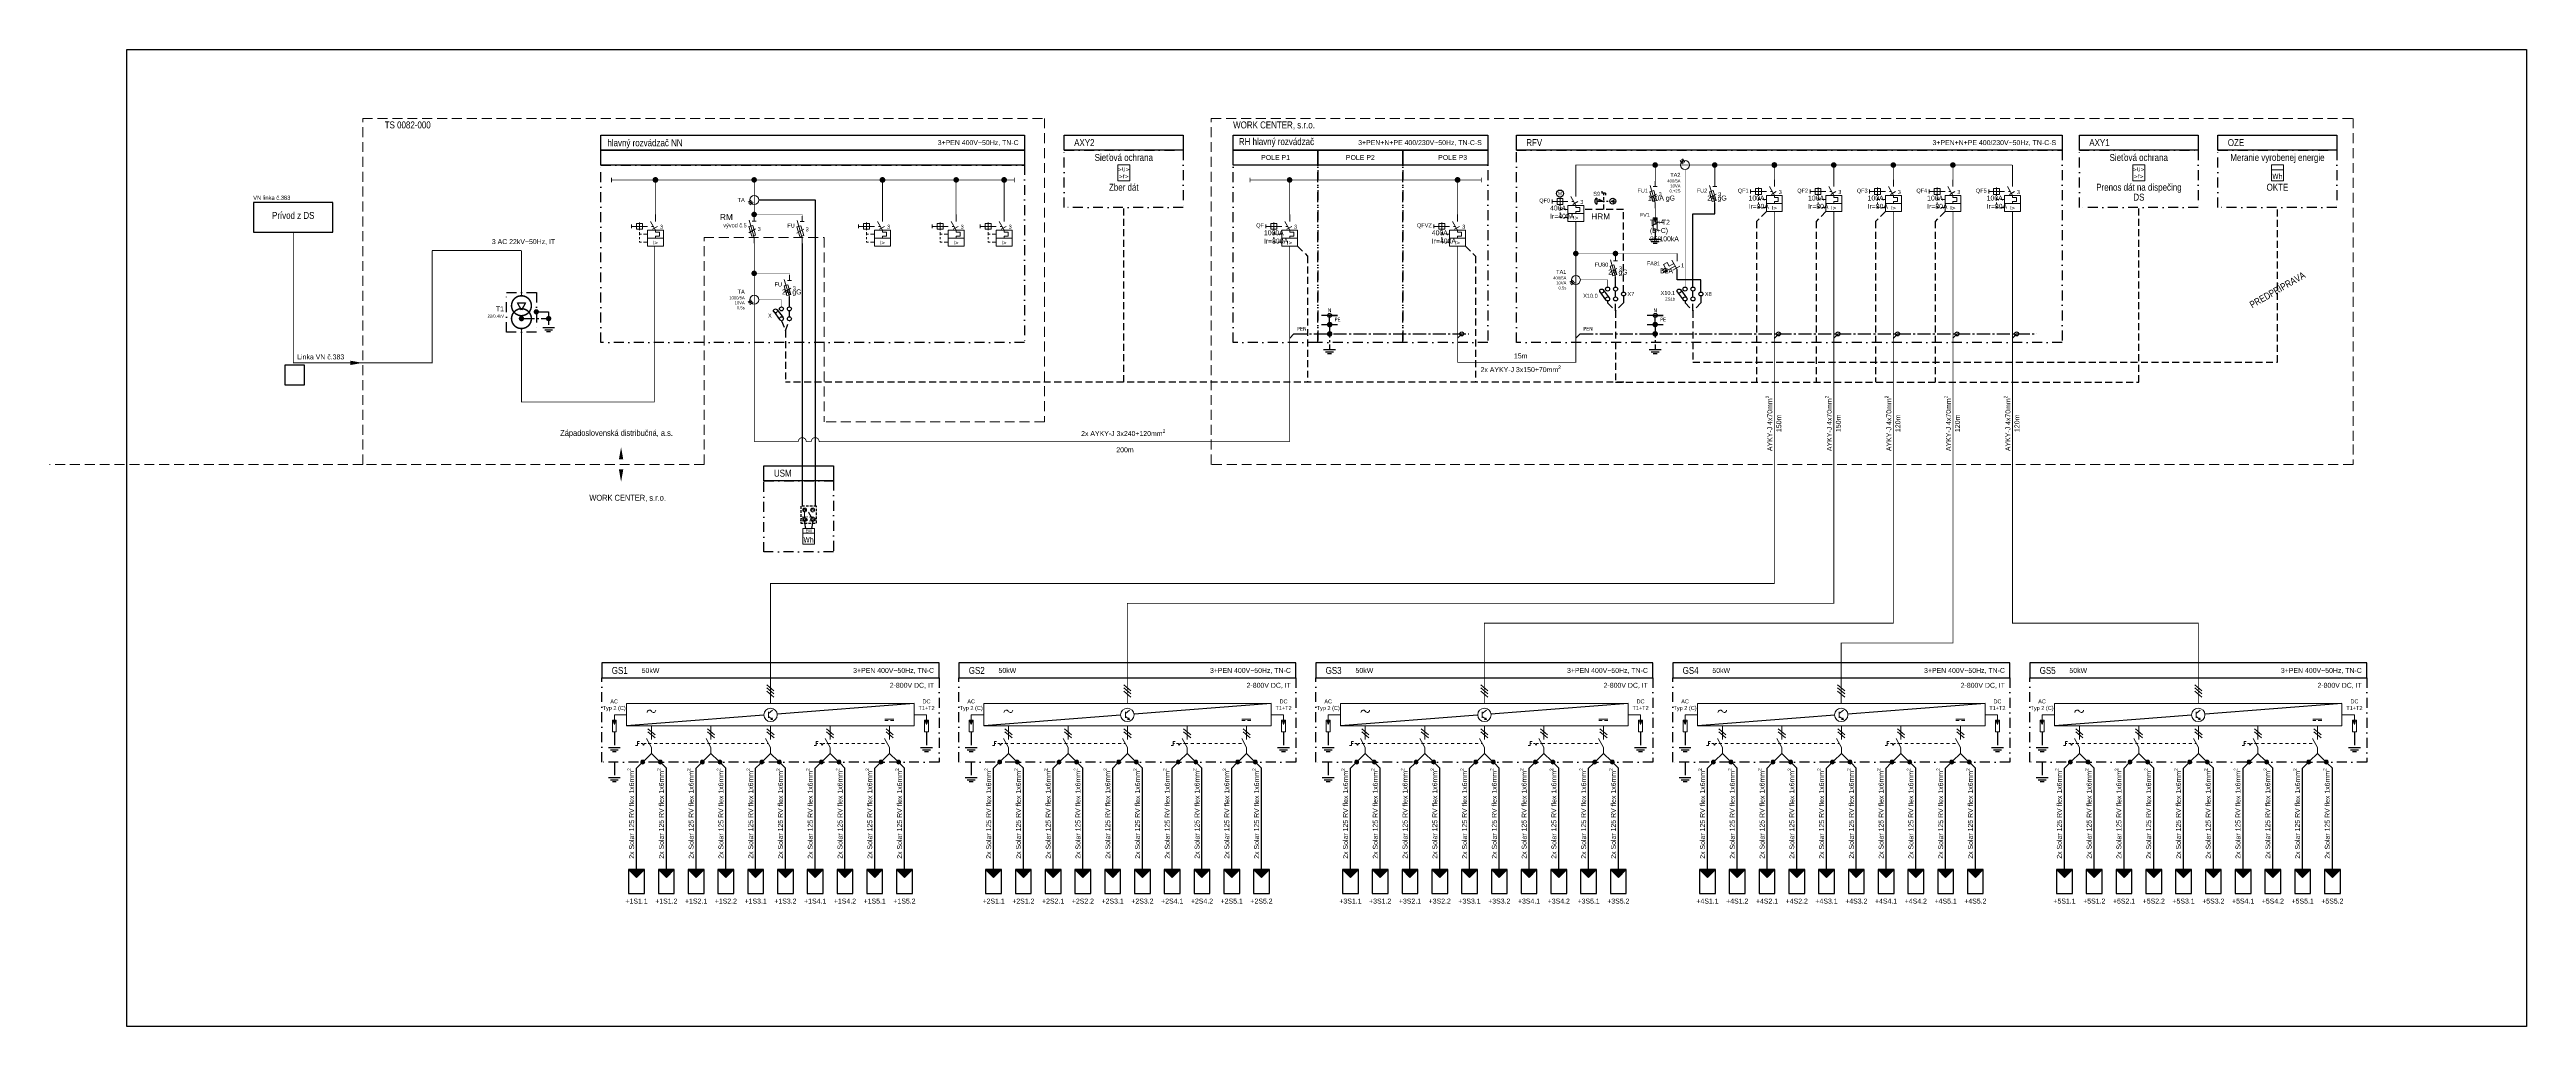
# Model space of a CAD drawing. Header units: millimetres. Extents: x -612 to 6794, y -5043 to 2163.
# Drawn here: x 1724 to 2972, y -196 to 297 of the extents above; entities that cross this region are included whole.
import ezdxf
from ezdxf.enums import TextEntityAlignment as Align

# ---------------------------------------------------------------- set-up
doc = ezdxf.new("R2018")
doc.units = ezdxf.units.MM
doc.header["$MEASUREMENT"] = 0
for name, pattern in [('EPL_DASH', [1, 0.5, -0.5]), ('EPL_DASH2', [1, 0.66, -0.34]), ('EPL_DASHLONGDOT', [1, 0.66, -0.12, 0.1, -0.12]), ('ČERCHOVANÁ', [1, 0.5, -0.25, 0, -0.25]), ('ČÁRKOVANÁ', [0.75, 0.5, -0.25])]:
    doc.linetypes.add(name, pattern=pattern)
doc.layers.get('Defpoints').update_dxf_attribs({"color": 250})
for name, color, linetype in [('10kV', 34, 'Continuous'), ('22kV', 34, 'Continuous'), ('400V', 7, 'Continuous'), ('EV-Káble', 7, 'Continuous'), ('Kable', 7, 'Continuous'), ('LEGRAND', 7, 'Continuous'), ('Pístroj_OZN', 230, 'Continuous'), ('RS', 40, 'Continuous')]:
    doc.layers.add(name, color=color, linetype=linetype)
for name, color, linetype, lineweight in [('EPLAN100', 7, 'Continuous', 50), ('EPLAN301', 7, 'Continuous', 25), ('EPLAN305', 7, 'EPL_DASH', 25), ('EPLAN420', 7, 'Continuous', 35), ('Prístroj', 7, 'Continuous', 13)]:
    doc.layers.add(name, color=color, linetype=linetype, lineweight=lineweight)
doc.styles.get("Standard").update_dxf_attribs({"font": 'arial.ttf'})
doc.styles.add('styl2', font='ARIALN.TTF', dxfattribs={"width": 0.85})
doc.styles.add('Tahoma', font='tahoma.ttf')

# ---------------------------------------------------------------- blocks, each defined once
blk = doc.blocks.new('Výkonový istič')
at = {"layer": 'Prístroj', "color": 0, "ltscale": 4}
for p, q in [((0, -3.5), (0, 0)), ((-12, -5), (-12, -7)), ((-12, -6), (-10.5, -6)), ((-10.5, -6), (-4, -6)), ((-8, -4), (-8, -8)), ((-8, -9), (-8, -10)), ((-8, -10), (-7, -10)), ((-8, -10), (-8, -10.5)), ((-8, -11.5), (-8, -12.5)), ((-6, -10), (-4, -10)), ((-2.5, -3.5), (0, -8)), ((-2, -6), (-1, -6)), ((-1.5, -7.5), (1, -6)), ((-8, -13.5), (-8, -14)), ((-7, -14), (-8, -14)), ((-6, -14), (-4, -14))]:
    blk.add_line(p, q, dxfattribs=at)
for points in [[(-9.5, -7.5), (-6.5, -7.5), (-6.5, -4.5), (-9.5, -4.5)], [(-4, -12), (4, -12), (4, -8), (-4, -8)], [(-4, -16), (4, -16), (4, -12), (-4, -12)]]:
    blk.add_lwpolyline(points, close=True, dxfattribs=at)
blk.add_lwpolyline([(0, -8), (0, -9), (2, -9), (2, -11), (0, -11), (0, -12)], dxfattribs=at)
at = {"lineweight": 30, "flags": 104}
blk.add_attdef('POPIS', text='', height=1.8, dxfattribs=at).set_placement((-13, -5), align=Align.TOP_RIGHT)
at = {"color": 0}
blk.add_attdef('POCET_POLOV', (2.26309, -7.17774), '', height=2, dxfattribs=at)
at = {"layer": 'Prístroj', "color": 0, "style": 'Tahoma'}
blk.add_text('I>', height=1.9629, dxfattribs=at).set_placement((0, -14.19629), align=Align.MIDDLE_CENTER)
at = {"layer": 'Pístroj_OZN'}
blk.add_attdef('OZNACENIE', text='', height=2, dxfattribs=at).set_placement((-13, -3.5), align=Align.RIGHT)
blk = doc.blocks.new('VN MTP')
at = {"layer": '10kV', "color": 0, "lineweight": 13}
for p, q in [((-3.1, -1.2), (-1.5, -0.1)), ((-2.7, -1.8), (-1, -0.7)), ((-2.3, -2.4), (-0.6, -1.3))]:
    blk.add_line(p, q, dxfattribs=at)
blk.add_circle((0, 0), 2.25, dxfattribs=at)
blk = doc.blocks.new('Poistkový odpojovač')
at = {"layer": 'Prístroj', "color": 0, "linetype": 'Continuous', "ltscale": 4}
for p, q in [((0, 0), (0, -2.7)), ((-2.7, -8.5), (0.7, -6.6)), ((-2.6, -2.2), (0, -11)), ((-1, -2.7), (1, -2.7)), ((0, -11), (0, -13.7))]:
    blk.add_line(p, q, dxfattribs=at)
blk.add_lwpolyline([(-1.3, -10.3), (0.7, -9.7), (-0.8, -4.8), (-2.7, -5.4)], close=True, dxfattribs=at)
at = {"lineweight": 30, "flags": 104}
blk.add_attdef('POPIS', text='', height=1.8, dxfattribs=at).set_placement((-3.7, -7.2), align=Align.TOP_RIGHT)
at = {"color": 0}
blk.add_attdef('POCET_POLOV', text='', height=2, dxfattribs=at).set_placement((1.7, -6.6), align=Align.MIDDLE_LEFT)
at = {"layer": 'Pístroj_OZN'}
blk.add_attdef('OZNACENIE', text='', height=2, dxfattribs=at).set_placement((-3.7, -5.7), align=Align.RIGHT)
blk = doc.blocks.new('Prepäťová ochrana')
at = {"layer": 'Prístroj', "linetype": 'Continuous', "ltscale": 4}
blk.add_hatch(color=0, dxfattribs=at).paths.add_polyline_path([(-0.6, -4.6), (0.6, -4.6), (0, -6.3)], flags=0)
at = {"layer": 'Prístroj', "color": 0, "linetype": 'Continuous', "ltscale": 4}
blk.add_line((-1.7, -8), (1.7, -6), dxfattribs=at)
for points in [[(-1, -10), (1, -10), (1, -4), (-1, -4)], [(-0.6, -4.6), (0.6, -4.6), (0, -6.3)]]:
    blk.add_lwpolyline(points, close=True, dxfattribs=at)
at = {"lineweight": 30, "flags": 104}
blk.add_attdef('POPIS', text='', height=1.8, dxfattribs=at).set_placement((-2.7, -5), align=Align.TOP_RIGHT)
blk.add_attdef('POCET_POLOV', text='', height=2).set_placement((2.7, -6), align=Align.MIDDLE_LEFT)
at = {"layer": 'Pístroj_OZN'}
blk.add_attdef('OZNACENIE', text='', height=2, dxfattribs=at).set_placement((-2.7, -3.5), align=Align.RIGHT)
blk = doc.blocks.new('Istič')
at = {"layer": 'Prístroj', "linetype": 'Continuous', "ltscale": 4}
blk.add_hatch(color=0, dxfattribs=at).paths.add_polyline_path([(-7, -9.6), (-5.4, -8.1), (-4.9, -9)], flags=0)
at = {"layer": 'Prístroj', "color": 0, "linetype": 'Continuous'}
for p, q in [((0, 0), (0, -3.9)), ((0, -8), (0, -12.8))]:
    blk.add_line(p, q, dxfattribs=at)
at = {"layer": 'Prístroj', "color": 0, "linetype": 'Continuous', "ltscale": 4}
for p, q in [((-7.6, -8.4), (-5.8, -7.4)), ((-7, -9.6), (-5.4, -8.1)), ((-4.9, -9), (-7, -9.6)), ((-7, -9.6), (-7, -9.6)), ((-6.8, -5.6), (-5, -4.6)), ((-5.8, -7.4), (-6.8, -5.6)), ((-5.4, -8.1), (-4.9, -9)), ((-1, -6.3), (-5.2, -8.6)), ((-5, -4.6), (-4, -6.4)), ((-1.6, -5.1), (-4, -6.4)), ((0, -8), (-2.6, -3.4)), ((-2.1, -8.4), (1.4, -6.4))]:
    blk.add_line(p, q, dxfattribs=at)
at = {"lineweight": 30, "flags": 104}
blk.add_attdef('POPIS', text='', height=1.8, dxfattribs=at).set_placement((-8.6, -7.5), align=Align.TOP_RIGHT)
at = {"color": 0}
blk.add_attdef('POCET_POLOV', text='', height=2, dxfattribs=at).set_placement((2, -6), align=Align.MIDDLE_LEFT)
at = {"layer": 'Pístroj_OZN'}
blk.add_attdef('OZNACENIE', text='', height=2, dxfattribs=at).set_placement((-8.6, -6), align=Align.RIGHT)
blk = doc.blocks.new('Elektromer')
at = {"layer": 'Prístroj', "color": 0, "linetype": 'Continuous', "ltscale": 4}
blk.add_line((-3, -3.5), (3, -3.5), dxfattribs=at)
blk.add_lwpolyline([(-3, -9), (3, -9), (3, -1), (-3, -1)], close=True, dxfattribs=at)
at = {"lineweight": 30, "flags": 104}
blk.add_attdef('POPIS', text='', height=1.8, dxfattribs=at).set_placement((-4, -5), align=Align.TOP_RIGHT)
at = {"layer": 'Prístroj', "style": 'Tahoma'}
blk.add_text('Wh', height=2.72625, dxfattribs=at).set_placement((0, -6.772625), align=Align.MIDDLE_CENTER)
at = {"layer": 'Pístroj_OZN'}
blk.add_attdef('OZNACENIE', text='', height=2, dxfattribs=at).set_placement((-4, -3.5), align=Align.RIGHT)
blk = doc.blocks.new('SS2')
at = {"layer": 'Prístroj', "color": 0, "ltscale": 4}
for p, q in [((0, 1), (0, 0.5)), ((0, -4.1), (0, -0.5)), ((0, -5.1), (0, -5.6))]:
    blk.add_line(p, q, dxfattribs=at)
at = {"layer": 'Prístroj', "color": 0}
for centre, radius in [((0, 0), 1), ((0, 0), 0.5), ((0, -4.6), 1), ((0, -4.6), 0.5)]:
    blk.add_circle(centre, radius, dxfattribs=at)
at = {"lineweight": 30, "flags": 104}
blk.add_attdef('POPIS', text='', height=1.8, dxfattribs=at).set_placement((-3.7, -2.9), align=Align.TOP_RIGHT)
at = {"layer": 'Pístroj_OZN'}
blk.add_attdef('OZNACENIE', text='', height=2, dxfattribs=at).set_placement((-3.7, -1.4), align=Align.RIGHT)
blk = doc.blocks.new('SS1')
at = {"layer": 'Prístroj', "color": 0, "ltscale": 4}
for p, q in [((0, 1), (0, 0.5)), ((-0.2, -4.2), (-2, -1)), ((0, -5.1), (0, -5.6))]:
    blk.add_line(p, q, dxfattribs=at)
at = {"layer": 'Prístroj', "color": 0}
for centre, radius in [((0, 0), 1), ((0, 0), 0.5), ((0, -4.6), 1), ((0, -4.6), 0.5)]:
    blk.add_circle(centre, radius, dxfattribs=at)
at = {"lineweight": 30, "flags": 104}
blk.add_attdef('POPIS', text='', height=1.8, dxfattribs=at).set_placement((-3.7, -2.9), align=Align.TOP_RIGHT)
blk.add_attdef('POCET_POLOV', text='', height=1.5).set_placement((1, -2.3), align=Align.MIDDLE_LEFT)
at = {"layer": 'Pístroj_OZN'}
blk.add_attdef('OZNACENIE', text='', height=2, dxfattribs=at).set_placement((-3.7, -1.4), align=Align.RIGHT)

msp = doc.modelspace()

# ---------------------------------------------------------------- hatches: boundary and pattern name
at = {"layer": 'EPLAN305', "linetype": 'Continuous', "ltscale": 4}
for points in [[(2015.8, -116.7), (2019.8, -120.7), (2023.8, -116.7)], [(2030.8, -116.7), (2034.8, -120.7), (2038.8, -116.7)], [(2045.8, -116.7), (2049.8, -120.7), (2053.8, -116.7)], [(2060.8, -116.7), (2064.8, -120.7), (2068.8, -116.7)], [(2075.8, -116.7), (2079.8, -120.7), (2083.8, -116.7)], [(2090.8, -116.7), (2094.8, -120.7), (2098.8, -116.7)], [(2105.8, -116.7), (2109.8, -120.7), (2113.8, -116.7)], [(2120.8, -116.7), (2124.8, -120.7), (2128.8, -116.7)], [(2135.8, -116.7), (2139.8, -120.7), (2143.8, -116.7)], [(2150.8, -116.7), (2154.8, -120.7), (2158.8, -116.7)], [(2195.7, -116.7), (2199.7, -120.7), (2203.7, -116.7)], [(2210.7, -116.7), (2214.7, -120.7), (2218.7, -116.7)], [(2225.7, -116.7), (2229.7, -120.7), (2233.7, -116.7)], [(2240.7, -116.7), (2244.7, -120.7), (2248.7, -116.7)], [(2255.7, -116.7), (2259.7, -120.7), (2263.7, -116.7)], [(2270.7, -116.7), (2274.7, -120.7), (2278.7, -116.7)], [(2285.7, -116.7), (2289.7, -120.7), (2293.7, -116.7)], [(2300.7, -116.7), (2304.7, -120.7), (2308.7, -116.7)], [(2315.7, -116.7), (2319.7, -120.7), (2323.7, -116.7)], [(2330.7, -116.7), (2334.7, -120.7), (2338.7, -116.7)], [(2375.5, -116.7), (2379.5, -120.7), (2383.5, -116.7)], [(2390.5, -116.7), (2394.5, -120.7), (2398.5, -116.7)], [(2405.5, -116.7), (2409.5, -120.7), (2413.5, -116.7)], [(2420.5, -116.7), (2424.5, -120.7), (2428.5, -116.7)], [(2435.5, -116.7), (2439.5, -120.7), (2443.5, -116.7)], [(2450.5, -116.7), (2454.5, -120.7), (2458.5, -116.7)], [(2465.5, -116.7), (2469.5, -120.7), (2473.5, -116.7)], [(2480.5, -116.7), (2484.5, -120.7), (2488.5, -116.7)], [(2495.5, -116.7), (2499.5, -120.7), (2503.5, -116.7)], [(2510.5, -116.7), (2514.5, -120.7), (2518.5, -116.7)], [(2555.4, -116.7), (2559.4, -120.7), (2563.4, -116.7)], [(2570.4, -116.7), (2574.4, -120.7), (2578.4, -116.7)], [(2585.4, -116.7), (2589.4, -120.7), (2593.4, -116.7)], [(2600.4, -116.7), (2604.4, -120.7), (2608.4, -116.7)], [(2615.4, -116.7), (2619.4, -120.7), (2623.4, -116.7)], [(2630.4, -116.7), (2634.4, -120.7), (2638.4, -116.7)], [(2645.4, -116.7), (2649.4, -120.7), (2653.4, -116.7)], [(2660.4, -116.7), (2664.4, -120.7), (2668.4, -116.7)], [(2675.4, -116.7), (2679.4, -120.7), (2683.4, -116.7)], [(2690.4, -116.7), (2694.4, -120.7), (2698.4, -116.7)], [(2735.3, -116.7), (2739.3, -120.7), (2743.3, -116.7)], [(2750.3, -116.7), (2754.3, -120.7), (2758.3, -116.7)], [(2765.3, -116.7), (2769.3, -120.7), (2773.3, -116.7)], [(2780.3, -116.7), (2784.3, -120.7), (2788.3, -116.7)], [(2795.3, -116.7), (2799.3, -120.7), (2803.3, -116.7)], [(2810.3, -116.7), (2814.3, -120.7), (2818.3, -116.7)], [(2825.3, -116.7), (2829.3, -120.7), (2833.3, -116.7)], [(2840.3, -116.7), (2844.3, -120.7), (2848.3, -116.7)], [(2855.3, -116.7), (2859.3, -120.7), (2863.3, -116.7)], [(2870.3, -116.7), (2874.3, -120.7), (2878.3, -116.7)]]:
    msp.add_hatch(color=230, dxfattribs=at).paths.add_polyline_path(points, flags=0)
at = {"layer": 'EV-Káble', "transparency": 33554687}
h = msp.add_hatch(color=1, dxfattribs=at)
h.dxf.hatch_style = 1
h.paths.add_polyline_path([(2023.9, -62.5, 1), (2021.9, -62.5)])
h = msp.add_hatch(color=1, dxfattribs=at)
h.dxf.hatch_style = 1
h.paths.add_polyline_path([(2032.8, -62.5, 1), (2030.8, -62.5)])
h = msp.add_hatch(color=1, dxfattribs=at)
h.dxf.hatch_style = 1
h.paths.add_polyline_path([(2053.9, -62.5, 1), (2051.9, -62.5)])
h = msp.add_hatch(color=1, dxfattribs=at)
h.dxf.hatch_style = 1
h.paths.add_polyline_path([(2062.8, -62.5, 1), (2060.8, -62.5)])
h = msp.add_hatch(color=1, dxfattribs=at)
h.dxf.hatch_style = 1
h.paths.add_polyline_path([(2083.9, -62.5, 1), (2081.9, -62.5)])
h = msp.add_hatch(color=1, dxfattribs=at)
h.dxf.hatch_style = 1
h.paths.add_polyline_path([(2092.8, -62.5, 1), (2090.8, -62.5)])
h = msp.add_hatch(color=1, dxfattribs=at)
h.dxf.hatch_style = 1
h.paths.add_polyline_path([(2113.9, -62.5, 1), (2111.9, -62.5)])
h = msp.add_hatch(color=1, dxfattribs=at)
h.dxf.hatch_style = 1
h.paths.add_polyline_path([(2122.8, -62.5, 1), (2120.8, -62.5)])
h = msp.add_hatch(color=1, dxfattribs=at)
h.dxf.hatch_style = 1
h.paths.add_polyline_path([(2143.9, -62.5, 1), (2141.9, -62.5)])
h = msp.add_hatch(color=1, dxfattribs=at)
h.dxf.hatch_style = 1
h.paths.add_polyline_path([(2152.8, -62.5, 1), (2150.8, -62.5)])
h = msp.add_hatch(color=1, dxfattribs=at)
h.dxf.hatch_style = 1
h.paths.add_polyline_path([(2203.7, -62.5, 1), (2201.7, -62.5)])
h = msp.add_hatch(color=1, dxfattribs=at)
h.dxf.hatch_style = 1
h.paths.add_polyline_path([(2212.6, -62.5, 1), (2210.6, -62.5)])
h = msp.add_hatch(color=1, dxfattribs=at)
h.dxf.hatch_style = 1
h.paths.add_polyline_path([(2233.7, -62.5, 1), (2231.7, -62.5)])
h = msp.add_hatch(color=1, dxfattribs=at)
h.dxf.hatch_style = 1
h.paths.add_polyline_path([(2242.6, -62.5, 1), (2240.6, -62.5)])
h = msp.add_hatch(color=1, dxfattribs=at)
h.dxf.hatch_style = 1
h.paths.add_polyline_path([(2263.7, -62.5, 1), (2261.7, -62.5)])
h = msp.add_hatch(color=1, dxfattribs=at)
h.dxf.hatch_style = 1
h.paths.add_polyline_path([(2272.6, -62.5, 1), (2270.6, -62.5)])
h = msp.add_hatch(color=1, dxfattribs=at)
h.dxf.hatch_style = 1
h.paths.add_polyline_path([(2293.7, -62.5, 1), (2291.7, -62.5)])
h = msp.add_hatch(color=1, dxfattribs=at)
h.dxf.hatch_style = 1
h.paths.add_polyline_path([(2302.6, -62.5, 1), (2300.6, -62.5)])
h = msp.add_hatch(color=1, dxfattribs=at)
h.dxf.hatch_style = 1
h.paths.add_polyline_path([(2323.7, -62.5, 1), (2321.7, -62.5)])
h = msp.add_hatch(color=1, dxfattribs=at)
h.dxf.hatch_style = 1
h.paths.add_polyline_path([(2332.6, -62.5, 1), (2330.6, -62.5)])
h = msp.add_hatch(color=1, dxfattribs=at)
h.dxf.hatch_style = 1
h.paths.add_polyline_path([(2383.6, -62.5, 1), (2381.6, -62.5)])
h = msp.add_hatch(color=1, dxfattribs=at)
h.dxf.hatch_style = 1
h.paths.add_polyline_path([(2392.5, -62.5, 1), (2390.5, -62.5)])
h = msp.add_hatch(color=1, dxfattribs=at)
h.dxf.hatch_style = 1
h.paths.add_polyline_path([(2413.6, -62.5, 1), (2411.6, -62.5)])
h = msp.add_hatch(color=1, dxfattribs=at)
h.dxf.hatch_style = 1
h.paths.add_polyline_path([(2422.5, -62.5, 1), (2420.5, -62.5)])
h = msp.add_hatch(color=1, dxfattribs=at)
h.dxf.hatch_style = 1
h.paths.add_polyline_path([(2443.6, -62.5, 1), (2441.6, -62.5)])
h = msp.add_hatch(color=1, dxfattribs=at)
h.dxf.hatch_style = 1
h.paths.add_polyline_path([(2452.5, -62.5, 1), (2450.5, -62.5)])
h = msp.add_hatch(color=1, dxfattribs=at)
h.dxf.hatch_style = 1
h.paths.add_polyline_path([(2473.6, -62.5, 1), (2471.6, -62.5)])
h = msp.add_hatch(color=1, dxfattribs=at)
h.dxf.hatch_style = 1
h.paths.add_polyline_path([(2482.5, -62.5, 1), (2480.5, -62.5)])
h = msp.add_hatch(color=1, dxfattribs=at)
h.dxf.hatch_style = 1
h.paths.add_polyline_path([(2503.6, -62.5, 1), (2501.6, -62.5)])
h = msp.add_hatch(color=1, dxfattribs=at)
h.dxf.hatch_style = 1
h.paths.add_polyline_path([(2512.5, -62.5, 1), (2510.5, -62.5)])
h = msp.add_hatch(color=1, dxfattribs=at)
h.dxf.hatch_style = 1
h.paths.add_polyline_path([(2563.4, -62.5, 1), (2561.4, -62.5)])
h = msp.add_hatch(color=1, dxfattribs=at)
h.dxf.hatch_style = 1
h.paths.add_polyline_path([(2572.3, -62.5, 1), (2570.3, -62.5)])
h = msp.add_hatch(color=1, dxfattribs=at)
h.dxf.hatch_style = 1
h.paths.add_polyline_path([(2593.4, -62.5, 1), (2591.4, -62.5)])
h = msp.add_hatch(color=1, dxfattribs=at)
h.dxf.hatch_style = 1
h.paths.add_polyline_path([(2602.3, -62.5, 1), (2600.3, -62.5)])
h = msp.add_hatch(color=1, dxfattribs=at)
h.dxf.hatch_style = 1
h.paths.add_polyline_path([(2623.4, -62.5, 1), (2621.4, -62.5)])
h = msp.add_hatch(color=1, dxfattribs=at)
h.dxf.hatch_style = 1
h.paths.add_polyline_path([(2632.3, -62.5, 1), (2630.3, -62.5)])
h = msp.add_hatch(color=1, dxfattribs=at)
h.dxf.hatch_style = 1
h.paths.add_polyline_path([(2653.4, -62.5, 1), (2651.4, -62.5)])
h = msp.add_hatch(color=1, dxfattribs=at)
h.dxf.hatch_style = 1
h.paths.add_polyline_path([(2662.3, -62.5, 1), (2660.3, -62.5)])
h = msp.add_hatch(color=1, dxfattribs=at)
h.dxf.hatch_style = 1
h.paths.add_polyline_path([(2683.4, -62.5, 1), (2681.4, -62.5)])
h = msp.add_hatch(color=1, dxfattribs=at)
h.dxf.hatch_style = 1
h.paths.add_polyline_path([(2692.3, -62.5, 1), (2690.3, -62.5)])
h = msp.add_hatch(color=1, dxfattribs=at)
h.dxf.hatch_style = 1
h.paths.add_polyline_path([(2743.3, -62.5, 1), (2741.3, -62.5)])
h = msp.add_hatch(color=1, dxfattribs=at)
h.dxf.hatch_style = 1
h.paths.add_polyline_path([(2752.2, -62.5, 1), (2750.2, -62.5)])
h = msp.add_hatch(color=1, dxfattribs=at)
h.dxf.hatch_style = 1
h.paths.add_polyline_path([(2773.3, -62.5, 1), (2771.3, -62.5)])
h = msp.add_hatch(color=1, dxfattribs=at)
h.dxf.hatch_style = 1
h.paths.add_polyline_path([(2782.2, -62.5, 1), (2780.2, -62.5)])
h = msp.add_hatch(color=1, dxfattribs=at)
h.dxf.hatch_style = 1
h.paths.add_polyline_path([(2803.3, -62.5, 1), (2801.3, -62.5)])
h = msp.add_hatch(color=1, dxfattribs=at)
h.dxf.hatch_style = 1
h.paths.add_polyline_path([(2812.2, -62.5, 1), (2810.2, -62.5)])
h = msp.add_hatch(color=1, dxfattribs=at)
h.dxf.hatch_style = 1
h.paths.add_polyline_path([(2833.3, -62.5, 1), (2831.3, -62.5)])
h = msp.add_hatch(color=1, dxfattribs=at)
h.dxf.hatch_style = 1
h.paths.add_polyline_path([(2842.2, -62.5, 1), (2840.2, -62.5)])
h = msp.add_hatch(color=1, dxfattribs=at)
h.dxf.hatch_style = 1
h.paths.add_polyline_path([(2863.3, -62.5, 1), (2861.3, -62.5)])
h = msp.add_hatch(color=1, dxfattribs=at)
h.dxf.hatch_style = 1
h.paths.add_polyline_path([(2872.2, -62.5, 1), (2870.2, -62.5)])
h = msp.add_hatch(color=7, dxfattribs=at)
h.dxf.hatch_style = 1
h.paths.add_polyline_path([(2021.9, -62.5, 1), (2023.9, -62.5)])
h = msp.add_hatch(color=7, dxfattribs=at)
h.dxf.hatch_style = 1
h.paths.add_polyline_path([(2030.8, -62.5, 1), (2032.8, -62.5)])
h = msp.add_hatch(color=7, dxfattribs=at)
h.dxf.hatch_style = 1
h.paths.add_polyline_path([(2051.9, -62.5, 1), (2053.9, -62.5)])
h = msp.add_hatch(color=7, dxfattribs=at)
h.dxf.hatch_style = 1
h.paths.add_polyline_path([(2060.8, -62.5, 1), (2062.8, -62.5)])
h = msp.add_hatch(color=7, dxfattribs=at)
h.dxf.hatch_style = 1
h.paths.add_polyline_path([(2081.9, -62.5, 1), (2083.9, -62.5)])
h = msp.add_hatch(color=7, dxfattribs=at)
h.dxf.hatch_style = 1
h.paths.add_polyline_path([(2090.8, -62.5, 1), (2092.8, -62.5)])
h = msp.add_hatch(color=7, dxfattribs=at)
h.dxf.hatch_style = 1
h.paths.add_polyline_path([(2111.9, -62.5, 1), (2113.9, -62.5)])
h = msp.add_hatch(color=7, dxfattribs=at)
h.dxf.hatch_style = 1
h.paths.add_polyline_path([(2120.8, -62.5, 1), (2122.8, -62.5)])
h = msp.add_hatch(color=7, dxfattribs=at)
h.dxf.hatch_style = 1
h.paths.add_polyline_path([(2141.9, -62.5, 1), (2143.9, -62.5)])
h = msp.add_hatch(color=7, dxfattribs=at)
h.dxf.hatch_style = 1
h.paths.add_polyline_path([(2150.8, -62.5, 1), (2152.8, -62.5)])
h = msp.add_hatch(color=7, dxfattribs=at)
h.dxf.hatch_style = 1
h.paths.add_polyline_path([(2201.7, -62.5, 1), (2203.7, -62.5)])
h = msp.add_hatch(color=7, dxfattribs=at)
h.dxf.hatch_style = 1
h.paths.add_polyline_path([(2210.6, -62.5, 1), (2212.6, -62.5)])
h = msp.add_hatch(color=7, dxfattribs=at)
h.dxf.hatch_style = 1
h.paths.add_polyline_path([(2231.7, -62.5, 1), (2233.7, -62.5)])
h = msp.add_hatch(color=7, dxfattribs=at)
h.dxf.hatch_style = 1
h.paths.add_polyline_path([(2240.6, -62.5, 1), (2242.6, -62.5)])
h = msp.add_hatch(color=7, dxfattribs=at)
h.dxf.hatch_style = 1
h.paths.add_polyline_path([(2261.7, -62.5, 1), (2263.7, -62.5)])
h = msp.add_hatch(color=7, dxfattribs=at)
h.dxf.hatch_style = 1
h.paths.add_polyline_path([(2270.6, -62.5, 1), (2272.6, -62.5)])
h = msp.add_hatch(color=7, dxfattribs=at)
h.dxf.hatch_style = 1
h.paths.add_polyline_path([(2291.7, -62.5, 1), (2293.7, -62.5)])
h = msp.add_hatch(color=7, dxfattribs=at)
h.dxf.hatch_style = 1
h.paths.add_polyline_path([(2300.6, -62.5, 1), (2302.6, -62.5)])
h = msp.add_hatch(color=7, dxfattribs=at)
h.dxf.hatch_style = 1
h.paths.add_polyline_path([(2321.7, -62.5, 1), (2323.7, -62.5)])
h = msp.add_hatch(color=7, dxfattribs=at)
h.dxf.hatch_style = 1
h.paths.add_polyline_path([(2330.6, -62.5, 1), (2332.6, -62.5)])
h = msp.add_hatch(color=7, dxfattribs=at)
h.dxf.hatch_style = 1
h.paths.add_polyline_path([(2381.6, -62.5, 1), (2383.6, -62.5)])
h = msp.add_hatch(color=7, dxfattribs=at)
h.dxf.hatch_style = 1
h.paths.add_polyline_path([(2390.5, -62.5, 1), (2392.5, -62.5)])
h = msp.add_hatch(color=7, dxfattribs=at)
h.dxf.hatch_style = 1
h.paths.add_polyline_path([(2411.6, -62.5, 1), (2413.6, -62.5)])
h = msp.add_hatch(color=7, dxfattribs=at)
h.dxf.hatch_style = 1
h.paths.add_polyline_path([(2420.5, -62.5, 1), (2422.5, -62.5)])
h = msp.add_hatch(color=7, dxfattribs=at)
h.dxf.hatch_style = 1
h.paths.add_polyline_path([(2441.6, -62.5, 1), (2443.6, -62.5)])
h = msp.add_hatch(color=7, dxfattribs=at)
h.dxf.hatch_style = 1
h.paths.add_polyline_path([(2450.5, -62.5, 1), (2452.5, -62.5)])
h = msp.add_hatch(color=7, dxfattribs=at)
h.dxf.hatch_style = 1
h.paths.add_polyline_path([(2471.6, -62.5, 1), (2473.6, -62.5)])
h = msp.add_hatch(color=7, dxfattribs=at)
h.dxf.hatch_style = 1
h.paths.add_polyline_path([(2480.5, -62.5, 1), (2482.5, -62.5)])
h = msp.add_hatch(color=7, dxfattribs=at)
h.dxf.hatch_style = 1
h.paths.add_polyline_path([(2501.6, -62.5, 1), (2503.6, -62.5)])
h = msp.add_hatch(color=7, dxfattribs=at)
h.dxf.hatch_style = 1
h.paths.add_polyline_path([(2510.5, -62.5, 1), (2512.5, -62.5)])
h = msp.add_hatch(color=7, dxfattribs=at)
h.dxf.hatch_style = 1
h.paths.add_polyline_path([(2561.4, -62.5, 1), (2563.4, -62.5)])
h = msp.add_hatch(color=7, dxfattribs=at)
h.dxf.hatch_style = 1
h.paths.add_polyline_path([(2570.3, -62.5, 1), (2572.3, -62.5)])
h = msp.add_hatch(color=7, dxfattribs=at)
h.dxf.hatch_style = 1
h.paths.add_polyline_path([(2591.4, -62.5, 1), (2593.4, -62.5)])
h = msp.add_hatch(color=7, dxfattribs=at)
h.dxf.hatch_style = 1
h.paths.add_polyline_path([(2600.3, -62.5, 1), (2602.3, -62.5)])
h = msp.add_hatch(color=7, dxfattribs=at)
h.dxf.hatch_style = 1
h.paths.add_polyline_path([(2621.4, -62.5, 1), (2623.4, -62.5)])
h = msp.add_hatch(color=7, dxfattribs=at)
h.dxf.hatch_style = 1
h.paths.add_polyline_path([(2630.3, -62.5, 1), (2632.3, -62.5)])
h = msp.add_hatch(color=7, dxfattribs=at)
h.dxf.hatch_style = 1
h.paths.add_polyline_path([(2651.4, -62.5, 1), (2653.4, -62.5)])
h = msp.add_hatch(color=7, dxfattribs=at)
h.dxf.hatch_style = 1
h.paths.add_polyline_path([(2660.3, -62.5, 1), (2662.3, -62.5)])
h = msp.add_hatch(color=7, dxfattribs=at)
h.dxf.hatch_style = 1
h.paths.add_polyline_path([(2681.4, -62.5, 1), (2683.4, -62.5)])
h = msp.add_hatch(color=7, dxfattribs=at)
h.dxf.hatch_style = 1
h.paths.add_polyline_path([(2690.3, -62.5, 1), (2692.3, -62.5)])
h = msp.add_hatch(color=7, dxfattribs=at)
h.dxf.hatch_style = 1
h.paths.add_polyline_path([(2741.3, -62.5, 1), (2743.3, -62.5)])
h = msp.add_hatch(color=7, dxfattribs=at)
h.dxf.hatch_style = 1
h.paths.add_polyline_path([(2750.2, -62.5, 1), (2752.2, -62.5)])
h = msp.add_hatch(color=7, dxfattribs=at)
h.dxf.hatch_style = 1
h.paths.add_polyline_path([(2771.3, -62.5, 1), (2773.3, -62.5)])
h = msp.add_hatch(color=7, dxfattribs=at)
h.dxf.hatch_style = 1
h.paths.add_polyline_path([(2780.2, -62.5, 1), (2782.2, -62.5)])
h = msp.add_hatch(color=7, dxfattribs=at)
h.dxf.hatch_style = 1
h.paths.add_polyline_path([(2801.3, -62.5, 1), (2803.3, -62.5)])
h = msp.add_hatch(color=7, dxfattribs=at)
h.dxf.hatch_style = 1
h.paths.add_polyline_path([(2810.2, -62.5, 1), (2812.2, -62.5)])
h = msp.add_hatch(color=7, dxfattribs=at)
h.dxf.hatch_style = 1
h.paths.add_polyline_path([(2831.3, -62.5, 1), (2833.3, -62.5)])
h = msp.add_hatch(color=7, dxfattribs=at)
h.dxf.hatch_style = 1
h.paths.add_polyline_path([(2840.2, -62.5, 1), (2842.2, -62.5)])
h = msp.add_hatch(color=7, dxfattribs=at)
h.dxf.hatch_style = 1
h.paths.add_polyline_path([(2861.3, -62.5, 1), (2863.3, -62.5)])
h = msp.add_hatch(color=7, dxfattribs=at)
h.dxf.hatch_style = 1
h.paths.add_polyline_path([(2870.2, -62.5, 1), (2872.2, -62.5)])
at = {"layer": 'LEGRAND', "lineweight": 13}
for points in [[(2008, -41.9), (2009.2, -41.9), (2008.6, -43.6)], [(2165.3, -41.9), (2166.5, -41.9), (2165.9, -43.6)], [(2187.8, -41.9), (2189, -41.9), (2188.4, -43.6)], [(2345.2, -41.9), (2346.4, -41.9), (2345.8, -43.6)], [(2367.7, -41.9), (2368.9, -41.9), (2368.3, -43.6)], [(2525.1, -41.9), (2526.3, -41.9), (2525.7, -43.6)], [(2547.5, -41.9), (2548.7, -41.9), (2548.1, -43.6)], [(2704.9, -41.9), (2706.1, -41.9), (2705.5, -43.6)], [(2727.4, -41.9), (2728.6, -41.9), (2728, -43.6)], [(2884.8, -41.9), (2886, -41.9), (2885.4, -43.6)]]:
    msp.add_hatch(color=256, dxfattribs=at).paths.add_polyline_path(points, flags=0)

# ---------------------------------------------------------------- linework, layer by layer
for p, q in [((2159.7, -33), (2090.6, -38.4)), ((2339.5, -33), (2270.5, -38.4)), ((2519.4, -33), (2450.3, -38.4)), ((2699.3, -33), (2630.2, -38.4)), ((2879.1, -33), (2810.1, -38.4)), ((2083.9, -38.9), (2014.8, -44.3)), ((2263.7, -38.9), (2194.7, -44.3)), ((2443.6, -38.9), (2374.5, -44.3)), ((2623.5, -38.9), (2554.4, -44.3)), ((2803.3, -38.9), (2734.3, -44.3))]:
    msp.add_line(p, q)
at = {"lineweight": 13}
for p, q in [((2008.6, -38.7), (2014.8, -38.7)), ((2165.9, -38.7), (2159.7, -38.7)), ((2188.4, -38.7), (2194.7, -38.7)), ((2345.8, -38.7), (2339.5, -38.7)), ((2368.3, -38.7), (2374.5, -38.7)), ((2525.7, -38.7), (2519.4, -38.7)), ((2548.1, -38.7), (2554.4, -38.7)), ((2705.5, -38.7), (2699.3, -38.7)), ((2728, -38.7), (2734.3, -38.7)), ((2885.4, -38.7), (2879.1, -38.7))]:
    msp.add_line(p, q, dxfattribs=at)
at = {"linetype": 'EPL_DASH', "lineweight": 13, "ltscale": 3}
for p, q in [((2025.6, -53.1), (2086.1, -53.1)), ((2116.2, -53.1), (2146.2, -53.1)), ((2205.4, -53.1), (2265.9, -53.1)), ((2296.1, -53.1), (2326.1, -53.1)), ((2385.3, -53.1), (2445.8, -53.1)), ((2475.9, -53.1), (2505.9, -53.1)), ((2565.1, -53.1), (2625.6, -53.1)), ((2655.8, -53.1), (2685.8, -53.1)), ((2745, -53.1), (2805.5, -53.1)), ((2835.6, -53.1), (2865.7, -53.1))]:
    msp.add_line(p, q, dxfattribs=at)
for points in [[(1762.9, 296.6), (2972.1, 296.6), (2972.1, -195.7), (1762.9, -195.7)], [(1826.8, 204.5), (1866.8, 204.5), (1866.8, 219.5), (1826.8, 219.5)]]:
    msp.add_lwpolyline(points, close=True)
for points in [[(2081.3, 220.8), (2109.8, 220.8), (2109.8, 196.8)], [(2103.3, 198.9), (2103.3, 196.8)], [(2103.3, 196.8), (2103.3, 66.5)], [(2109.8, 196.8), (2109.8, 196.8), (2109.8, 66.5)], [(2104.5, 58.9), (2104.5, 57.9), (2105, 55.3)], [(2108.5, 58.9), (2108.5, 57.9), (2108, 55.3)]]:
    msp.add_lwpolyline(points)
at = {"layer": '10kV', "color": 0, "ltscale": 5}
for points in [[(2001.8, 253.4), (2215.3, 253.4), (2215.3, 245.9), (2001.8, 245.9)], [(2001.8, 245.9), (2215.3, 245.9), (2215.3, 238.4), (2001.8, 238.4)], [(2084, 86.8), (2119, 86.8), (2119, 79.3), (2084, 79.3)]]:
    msp.add_lwpolyline(points, close=True, dxfattribs=at)
at = {"layer": '10kV', "color": 0, "linetype": 'ČERCHOVANÁ', "ltscale": 10}
for points in [[(2001.8, 238.4), (2215.3, 238.4), (2215.3, 149), (2001.8, 149)], [(2320.4, 245.9), (2363.1, 245.9), (2363.1, 149), (2320.4, 149)], [(2363.1, 245.9), (2405.9, 245.9), (2405.9, 149), (2363.1, 149)], [(2405.9, 245.9), (2448.7, 245.9), (2448.7, 149), (2405.9, 149)], [(2084, 79.3), (2119, 79.3), (2119, 43.4), (2084, 43.4)]]:
    msp.add_lwpolyline(points, close=True, dxfattribs=at)
at = {"layer": '22kV', "ltscale": 10}
for p, q in [((1959.8, 168.9), (1963.8, 168.9)), ((1961.8, 165.2), (1959.8, 168.9)), ((1963.8, 168.9), (1961.8, 165.2))]:
    msp.add_line(p, q, dxfattribs=at)
at = {"layer": '22kV', "color": 0, "linetype": 'ČERCHOVANÁ', "ltscale": 10}
for points in [[(2235.3, 245.9), (2295.2, 245.9), (2295.2, 217), (2235.3, 217)], [(2463.1, 245.9), (2738.1, 245.9), (2738.1, 149), (2463.1, 149)], [(2746.8, 245.9), (2806.6, 245.9), (2806.6, 217), (2746.8, 217)], [(2816.6, 245.9), (2876.5, 245.9), (2876.5, 217), (2816.6, 217)], [(1954.3, 174.2), (1969.3, 174.2), (1969.3, 154.2), (1954.3, 154.2)], [(2002.3, -20), (2172.2, -20), (2172.2, -62.5), (2002.3, -62.5)], [(2182.2, -20), (2352, -20), (2352, -62.5), (2182.2, -62.5)], [(2362, -20), (2531.9, -20), (2531.9, -62.5), (2362, -62.5)], [(2541.9, -20), (2711.8, -20), (2711.8, -62.5), (2541.9, -62.5)], [(2721.8, -20), (2891.6, -20), (2891.6, -62.5), (2721.8, -62.5)]]:
    msp.add_lwpolyline(points, close=True, dxfattribs=at)
at = {"layer": '22kV', "const_width": 0.4, "flags": 128}
for points in [[(1846.8, 204.5), (1846.8, 188.7)], [(1881.8, 138.7), (1846.8, 138.7), (1846.8, 188.7)], [(1916.8, 195.3), (1916.8, 138.7), (1875.5, 138.7)], [(1961.8, 195.3), (1916.8, 195.3)], [(1961.8, 172.5), (1961.8, 195.3)]]:
    msp.add_lwpolyline(points, dxfattribs=at)
at = {"layer": '22kV', "const_width": 0.75, "flags": 128}
msp.add_lwpolyline([(1956.8, 167.5, 1), (1966.8, 167.5, 1), (1956.8, 167.5, -1)], format="xyb", dxfattribs=at)
at = {"layer": '22kV', "color": 0, "linetype": 'EPL_DASH2', "ltscale": 2}
msp.add_lwpolyline([(2110.5, 66.5), (2102.5, 66.5), (2102.5, 57.9), (2110.5, 57.9)], close=True, dxfattribs=at)
at = {"layer": '22kV', "color": 0}
msp.add_solid([(1875.5, 137.6), (1881.8, 138.7), (1875.5, 139.8), (1881.8, 138.7)], dxfattribs=at)
at = {"layer": '22kV', "color": 251}
for points in [[(2010.9, 90), (2012, 96.2), (2013.1, 90), (2012, 96.2)], [(2010.9, 85), (2012, 78.7), (2013.1, 85), (2012, 78.7)]]:
    msp.add_solid(points, dxfattribs=at)
at = {"layer": '400V', "linetype": 'Continuous', "ltscale": 4}
for p, q in [((2506.1, 225.2), (2506.1, 224.2)), ((2503.6, 221.7), (2503.6, 218.7)), ((2503.6, 220.2), (2507.6, 220.2)), ((2504.6, 221.2), (2506.6, 220.2)), ((2504.6, 221.2), (2504.6, 220.2)), ((2508.1, 224.2), (2506.1, 224.2)), ((2507.1, 223.2), (2507.1, 224.2)), ((2507.1, 220.7), (2507.1, 222.2)), ((2508.1, 224.2), (2508.1, 223.2)), ((2508.6, 220.2), (2509.2, 220.2)), ((2508.6, 220.2), (2509.3, 220.2)), ((2508.6, 220.2), (2509.3, 220.2)), ((2510.9, 220.2), (2512.6, 220.2)), ((2511.8, 220.9), (2512.6, 220.2)), ((2512.6, 220.2), (2511.8, 219.4))]:
    msp.add_line(p, q, dxfattribs=at)
at = {"layer": '400V', "color": 94, "true_color": 0x00a800}
for p, q in [((1978.5, 156.4), (1972.5, 156.4)), ((1973.5, 155.4), (1977.5, 155.4)), ((1976.5, 154.4), (1974.5, 154.4))]:
    msp.add_line(p, q, dxfattribs=at)
at = {"layer": '400V', "lineweight": 13}
for p, q in [((2085.5, -23.6), (2089, -26.6)), ((2265.3, -23.6), (2268.9, -26.6)), ((2445.2, -23.6), (2448.8, -26.6)), ((2625, -23.6), (2628.6, -26.6)), ((2804.9, -23.6), (2808.5, -26.6)), ((2085.5, -25.1), (2089, -28.1)), ((2085.5, -26.7), (2089, -29.7)), ((2265.3, -25.1), (2268.9, -28.1)), ((2265.3, -26.7), (2268.9, -29.7)), ((2445.2, -25.1), (2448.8, -28.1)), ((2445.2, -26.7), (2448.8, -29.7)), ((2625, -25.1), (2628.6, -28.1)), ((2625, -26.7), (2628.6, -29.7)), ((2804.9, -25.1), (2808.5, -28.1)), ((2804.9, -26.7), (2808.5, -29.7))]:
    msp.add_line(p, q, dxfattribs=at)
at = {"layer": '400V', "linetype": 'Continuous', "lineweight": 13, "ltscale": 4}
for p, q in [((2088.3, -36.4), (2086.2, -38)), ((2086.2, -37.2), (2086.2, -40.2)), ((2268.2, -36.4), (2266.1, -38)), ((2266.1, -37.2), (2266.1, -40.2)), ((2448, -36.4), (2445.9, -38)), ((2445.9, -37.2), (2445.9, -40.2)), ((2627.9, -36.4), (2625.8, -38)), ((2625.8, -37.2), (2625.8, -40.2)), ((2807.7, -36.4), (2805.6, -38)), ((2805.6, -37.2), (2805.6, -40.2)), ((2088.3, -41.1), (2086.2, -39.5)), ((2088.3, -41.1), (2087.4, -41)), ((2088.3, -41.1), (2088.1, -40.2)), ((2144.9, -40.9), (2149.4, -40.9)), ((2144.9, -41.6), (2146.6, -41.6)), ((2149.4, -41.6), (2147.8, -41.6)), ((2268.2, -41.1), (2266.1, -39.5)), ((2268.2, -41.1), (2267.2, -41)), ((2268.2, -41.1), (2267.9, -40.2)), ((2324.8, -40.9), (2329.3, -40.9)), ((2324.8, -41.6), (2326.4, -41.6)), ((2329.3, -41.6), (2327.6, -41.6)), ((2448, -41.1), (2445.9, -39.5)), ((2448, -41.1), (2447.1, -41)), ((2448, -41.1), (2447.8, -40.2)), ((2504.7, -40.9), (2509.2, -40.9)), ((2504.7, -41.6), (2506.3, -41.6)), ((2509.2, -41.6), (2507.5, -41.6)), ((2627.9, -41.1), (2625.8, -39.5)), ((2627.9, -41.1), (2626.9, -41)), ((2627.9, -41.1), (2627.6, -40.2)), ((2684.5, -40.9), (2689, -40.9)), ((2684.5, -41.6), (2686.2, -41.6)), ((2689, -41.6), (2687.4, -41.6)), ((2807.7, -41.1), (2805.6, -39.5)), ((2807.7, -41.1), (2806.8, -41)), ((2807.7, -41.1), (2807.5, -40.2)), ((2864.4, -40.9), (2868.9, -40.9)), ((2864.4, -41.6), (2866, -41.6)), ((2868.9, -41.6), (2867.2, -41.6))]:
    msp.add_line(p, q, dxfattribs=at)
at = {"layer": '400V', "color": 1, "lineweight": 13}
for p, q in [((2025.5, -45.7), (2029.1, -48.7)), ((2025.5, -47.2), (2029.1, -50.2)), ((2055.5, -45.7), (2059.1, -48.7)), ((2055.5, -47.2), (2059.1, -50.2)), ((2085.5, -45.7), (2089.1, -48.7)), ((2085.5, -47.2), (2089.1, -50.2)), ((2115.5, -45.7), (2119.1, -48.7)), ((2115.5, -47.2), (2119.1, -50.2)), ((2145.5, -45.7), (2149.1, -48.7)), ((2145.5, -47.2), (2149.1, -50.2)), ((2205.4, -45.7), (2209, -48.7)), ((2205.4, -47.2), (2209, -50.2)), ((2235.4, -45.7), (2239, -48.7)), ((2235.4, -47.2), (2239, -50.2)), ((2265.4, -45.7), (2269, -48.7)), ((2265.4, -47.2), (2269, -50.2)), ((2295.4, -45.7), (2299, -48.7)), ((2295.4, -47.2), (2299, -50.2)), ((2325.4, -45.7), (2329, -48.7)), ((2325.4, -47.2), (2329, -50.2)), ((2385.2, -45.7), (2388.8, -48.7)), ((2385.2, -47.2), (2388.8, -50.2)), ((2415.2, -45.7), (2418.8, -48.7)), ((2415.2, -47.2), (2418.8, -50.2)), ((2445.2, -45.7), (2448.8, -48.7)), ((2445.2, -47.2), (2448.8, -50.2)), ((2475.2, -45.7), (2478.8, -48.7)), ((2475.2, -47.2), (2478.8, -50.2)), ((2505.2, -45.7), (2508.8, -48.7)), ((2505.2, -47.2), (2508.8, -50.2)), ((2565.1, -45.7), (2568.7, -48.7)), ((2565.1, -47.2), (2568.7, -50.2)), ((2595.1, -45.7), (2598.7, -48.7)), ((2595.1, -47.2), (2598.7, -50.2)), ((2625.1, -45.7), (2628.7, -48.7)), ((2625.1, -47.2), (2628.7, -50.2)), ((2655.1, -45.7), (2658.7, -48.7)), ((2655.1, -47.2), (2658.7, -50.2)), ((2685.1, -45.7), (2688.7, -48.7)), ((2685.1, -47.2), (2688.7, -50.2)), ((2745, -45.7), (2748.6, -48.7)), ((2745, -47.2), (2748.6, -50.2)), ((2775, -45.7), (2778.6, -48.7)), ((2775, -47.2), (2778.6, -50.2)), ((2805, -45.7), (2808.6, -48.7)), ((2805, -47.2), (2808.6, -50.2)), ((2835, -45.7), (2838.6, -48.7)), ((2835, -47.2), (2838.6, -50.2)), ((2865, -45.7), (2868.6, -48.7)), ((2865, -47.2), (2868.6, -50.2))]:
    msp.add_line(p, q, dxfattribs=at)
at = {"layer": '400V', "color": 1, "linetype": 'Continuous', "lineweight": 13}
for p, q in [((2027.3, -44.3), (2027.3, -51.1)), ((2057.3, -44.3), (2057.3, -51.1)), ((2087.3, -44.3), (2087.3, -51.1)), ((2117.3, -44.3), (2117.3, -51.1)), ((2147.3, -44.3), (2147.3, -51.1)), ((2207.2, -44.3), (2207.2, -51.1)), ((2237.2, -44.3), (2237.2, -51.1)), ((2267.2, -44.3), (2267.2, -51.1)), ((2297.2, -44.3), (2297.2, -51.1)), ((2327.2, -44.3), (2327.2, -51.1)), ((2387, -44.3), (2387, -51.1)), ((2417, -44.3), (2417, -51.1)), ((2447, -44.3), (2447, -51.1)), ((2477, -44.3), (2477, -51.1)), ((2507, -44.3), (2507, -51.1)), ((2566.9, -44.3), (2566.9, -51.1)), ((2596.9, -44.3), (2596.9, -51.1)), ((2626.9, -44.3), (2626.9, -51.1)), ((2656.9, -44.3), (2656.9, -51.1)), ((2686.9, -44.3), (2686.9, -51.1)), ((2746.8, -44.3), (2746.8, -51.1)), ((2776.8, -44.3), (2776.8, -51.1)), ((2806.8, -44.3), (2806.8, -51.1)), ((2836.8, -44.3), (2836.8, -51.1)), ((2866.8, -44.3), (2866.8, -51.1))]:
    msp.add_line(p, q, dxfattribs=at)
at = {"layer": '400V', "color": 1, "linetype": 'Continuous', "lineweight": 13, "ltscale": 4}
for p, q in [((2019.3, -54.1), (2020.3, -54.1)), ((2020.3, -52.1), (2020.3, -54.1)), ((2020.3, -52.1), (2021.3, -52.1)), ((2020.3, -53.1), (2021.1, -53.1)), ((2022.1, -53.1), (2022.8, -53.1)), ((2023.3, -53.9), (2022.8, -53.1)), ((2023.8, -53.1), (2023.3, -53.9)), ((2023.8, -53.1), (2024.6, -53.1)), ((2027.3, -55.1), (2024.8, -50.6)), ((2025.6, -53.1), (2026.2, -53.1)), ((2027.3, -58.1), (2027.3, -55.1)), ((2057.3, -55.1), (2054.8, -50.6)), ((2057.3, -58.1), (2057.3, -55.1)), ((2087.3, -55.1), (2084.8, -50.6)), ((2087.3, -58.1), (2087.3, -55.1)), ((2109.3, -54.1), (2110.3, -54.1)), ((2110.3, -52.1), (2110.3, -54.1)), ((2110.3, -52.1), (2111.3, -52.1)), ((2110.3, -53.1), (2111.1, -53.1)), ((2112.1, -53.1), (2112.8, -53.1)), ((2113.3, -53.9), (2112.8, -53.1)), ((2113.8, -53.1), (2113.3, -53.9)), ((2113.8, -53.1), (2114.6, -53.1)), ((2117.3, -55.1), (2114.8, -50.6)), ((2115.6, -53.1), (2116.2, -53.1)), ((2117.3, -58.1), (2117.3, -55.1)), ((2147.3, -55.1), (2144.8, -50.6)), ((2147.3, -58.1), (2147.3, -55.1)), ((2199.2, -54.1), (2200.2, -54.1)), ((2200.2, -52.1), (2200.2, -54.1)), ((2200.2, -52.1), (2201.2, -52.1)), ((2200.2, -53.1), (2200.9, -53.1)), ((2201.9, -53.1), (2202.7, -53.1)), ((2203.2, -53.9), (2202.7, -53.1)), ((2203.7, -53.1), (2203.2, -53.9)), ((2203.7, -53.1), (2204.4, -53.1)), ((2207.2, -55.1), (2204.7, -50.6)), ((2205.4, -53.1), (2206.1, -53.1)), ((2207.2, -58.1), (2207.2, -55.1)), ((2237.2, -55.1), (2234.7, -50.6)), ((2237.2, -58.1), (2237.2, -55.1)), ((2267.2, -55.1), (2264.7, -50.6)), ((2267.2, -58.1), (2267.2, -55.1)), ((2289.2, -54.1), (2290.2, -54.1)), ((2290.2, -52.1), (2290.2, -54.1)), ((2290.2, -52.1), (2291.2, -52.1)), ((2290.2, -53.1), (2290.9, -53.1)), ((2291.9, -53.1), (2292.7, -53.1)), ((2293.2, -53.9), (2292.7, -53.1)), ((2293.7, -53.1), (2293.2, -53.9)), ((2293.7, -53.1), (2294.4, -53.1)), ((2297.2, -55.1), (2294.7, -50.6)), ((2295.4, -53.1), (2296.1, -53.1)), ((2297.2, -58.1), (2297.2, -55.1)), ((2327.2, -55.1), (2324.7, -50.6)), ((2327.2, -58.1), (2327.2, -55.1)), ((2379, -54.1), (2380, -54.1)), ((2380, -52.1), (2380, -54.1)), ((2380, -52.1), (2381, -52.1)), ((2380, -53.1), (2380.8, -53.1)), ((2381.8, -53.1), (2382.5, -53.1)), ((2383, -53.9), (2382.5, -53.1)), ((2383.5, -53.1), (2383, -53.9)), ((2383.5, -53.1), (2384.3, -53.1)), ((2387, -55.1), (2384.5, -50.6)), ((2385.3, -53.1), (2385.9, -53.1)), ((2387, -58.1), (2387, -55.1)), ((2417, -55.1), (2414.5, -50.6)), ((2417, -58.1), (2417, -55.1)), ((2447, -55.1), (2444.5, -50.6)), ((2447, -58.1), (2447, -55.1)), ((2469, -54.1), (2470, -54.1)), ((2470, -52.1), (2470, -54.1)), ((2470, -52.1), (2471, -52.1)), ((2470, -53.1), (2470.8, -53.1)), ((2471.8, -53.1), (2472.5, -53.1)), ((2473, -53.9), (2472.5, -53.1)), ((2473.5, -53.1), (2473, -53.9)), ((2473.5, -53.1), (2474.3, -53.1)), ((2477, -55.1), (2474.5, -50.6)), ((2475.3, -53.1), (2475.9, -53.1)), ((2477, -58.1), (2477, -55.1)), ((2507, -55.1), (2504.5, -50.6)), ((2507, -58.1), (2507, -55.1)), ((2558.9, -54.1), (2559.9, -54.1)), ((2559.9, -52.1), (2559.9, -54.1)), ((2559.9, -52.1), (2560.9, -52.1)), ((2559.9, -53.1), (2560.6, -53.1)), ((2561.6, -53.1), (2562.4, -53.1)), ((2562.9, -53.9), (2562.4, -53.1)), ((2563.4, -53.1), (2562.9, -53.9)), ((2563.4, -53.1), (2564.1, -53.1)), ((2566.9, -55.1), (2564.4, -50.6)), ((2565.1, -53.1), (2565.8, -53.1)), ((2566.9, -58.1), (2566.9, -55.1)), ((2596.9, -55.1), (2594.4, -50.6)), ((2596.9, -58.1), (2596.9, -55.1)), ((2626.9, -55.1), (2624.4, -50.6)), ((2626.9, -58.1), (2626.9, -55.1)), ((2648.9, -54.1), (2649.9, -54.1)), ((2649.9, -52.1), (2649.9, -54.1)), ((2649.9, -52.1), (2650.9, -52.1)), ((2649.9, -53.1), (2650.6, -53.1)), ((2651.6, -53.1), (2652.4, -53.1)), ((2652.9, -53.9), (2652.4, -53.1)), ((2653.4, -53.1), (2652.9, -53.9)), ((2653.4, -53.1), (2654.1, -53.1)), ((2656.9, -55.1), (2654.4, -50.6)), ((2655.1, -53.1), (2655.8, -53.1)), ((2656.9, -58.1), (2656.9, -55.1)), ((2686.9, -55.1), (2684.4, -50.6)), ((2686.9, -58.1), (2686.9, -55.1)), ((2738.8, -54.1), (2739.8, -54.1)), ((2739.8, -52.1), (2739.8, -54.1)), ((2739.8, -52.1), (2740.8, -52.1)), ((2739.8, -53.1), (2740.5, -53.1)), ((2741.5, -53.1), (2742.3, -53.1)), ((2742.8, -53.9), (2742.3, -53.1)), ((2743.3, -53.1), (2742.8, -53.9)), ((2743.3, -53.1), (2744, -53.1)), ((2746.8, -55.1), (2744.3, -50.6)), ((2745, -53.1), (2745.6, -53.1)), ((2746.8, -58.1), (2746.8, -55.1)), ((2776.8, -55.1), (2774.3, -50.6)), ((2776.8, -58.1), (2776.8, -55.1)), ((2806.8, -55.1), (2804.3, -50.6)), ((2806.8, -58.1), (2806.8, -55.1)), ((2828.8, -54.1), (2829.8, -54.1)), ((2829.8, -52.1), (2829.8, -54.1)), ((2829.8, -52.1), (2830.8, -52.1)), ((2829.8, -53.1), (2830.5, -53.1)), ((2831.5, -53.1), (2832.3, -53.1)), ((2832.8, -53.9), (2832.3, -53.1)), ((2833.3, -53.1), (2832.8, -53.9)), ((2833.3, -53.1), (2834, -53.1)), ((2836.8, -55.1), (2834.3, -50.6)), ((2835, -53.1), (2835.6, -53.1)), ((2836.8, -58.1), (2836.8, -55.1)), ((2866.8, -55.1), (2864.3, -50.6)), ((2866.8, -58.1), (2866.8, -55.1))]:
    msp.add_line(p, q, dxfattribs=at)
at = {"layer": '400V', "color": 230, "ltscale": 5}
for points in [[(2235.3, 253.4), (2295.2, 253.4), (2295.2, 245.9), (2235.3, 245.9)], [(2463.1, 253.4), (2738.1, 253.4), (2738.1, 245.9), (2463.1, 245.9)], [(2746.8, 253.4), (2806.6, 253.4), (2806.6, 245.9), (2746.8, 245.9)], [(2816.6, 253.4), (2876.5, 253.4), (2876.5, 245.9), (2816.6, 245.9)], [(2002.3, -20), (2172.2, -20), (2172.2, -12.5), (2002.3, -12.5)], [(2182.2, -20), (2352, -20), (2352, -12.5), (2182.2, -12.5)], [(2362, -20), (2531.9, -20), (2531.9, -12.5), (2362, -12.5)], [(2541.9, -20), (2711.8, -20), (2711.8, -12.5), (2541.9, -12.5)], [(2721.8, -20), (2891.6, -20), (2891.6, -12.5), (2721.8, -12.5)]]:
    msp.add_lwpolyline(points, close=True, dxfattribs=at)
at = {"layer": '400V', "ltscale": 5}
for points in [[(2320.4, 253.4), (2448.7, 253.4), (2448.7, 245.9), (2320.4, 245.9)], [(2320.4, 245.9), (2363.1, 245.9), (2363.1, 238.4), (2320.4, 238.4)], [(2363.1, 245.9), (2405.9, 245.9), (2405.9, 238.4), (2363.1, 238.4)], [(2405.9, 245.9), (2448.7, 245.9), (2448.7, 238.4), (2405.9, 238.4)]]:
    msp.add_lwpolyline(points, close=True, dxfattribs=at)
at = {"layer": '400V', "flags": 128}
for points, const_width in [([(2493.1, 222.5), (2493.1, 238.4), (2713.1, 238.4)], 0.4), ([(2533.1, 227.5), (2533.1, 238.4)], 0.4), ([(2563.1, 227.5), (2563.1, 238.4)], 0.4), ([(2593.1, 227.5), (2593.1, 238.4)], 0.4), ([(2623.1, 227.5), (2623.1, 238.4)], 0.4), ([(2653.1, 227.5), (2653.1, 238.4)], 0.4), ([(2683.1, 227.5), (2683.1, 238.4)], 0.4), ([(2713.1, 227.5), (2713.1, 238.4)], 0.4), ([(2007.2, 229.7), (2007.2, 232.1), (2007.2, 232.1)], 0.4), ([(2007.2, 230.9), (2210.1, 230.9)], 0.4), ([(2029.3, 210), (2029.3, 230.9)], 0.4), ([(2079.1, 210), (2079.1, 230.9)], 0.4), ([(2143.7, 210), (2143.7, 230.9)], 0.4), ([(2210.1, 229.7), (2210.1, 232.1), (2210.1, 232.1)], 0.4), ([(2328.9, 229.7), (2328.9, 232.1), (2328.9, 232.1)], 0.4), ([(2445.5, 230.9), (2328.9, 230.9)], 0.4), ([(2348.9, 210), (2348.9, 230.9)], 0.4), ([(2433.5, 210), (2433.5, 230.9)], 0.4), ([(2445.5, 229.7), (2445.5, 232.1), (2445.5, 232.1)], 0.4), ([(2548.1, 236.2), (2548.1, 176.9)], 0.2), ([(2079.1, 213.5), (2103.3, 213.5), (2103.3, 209.9)], 0.2), ([(2087.3, -33), (2087.3, 27.5), (2593.1, 27.5), (2593.1, 215)], 0.4), ([(2623.1, 215), (2623.1, 17.5), (2267.1, 17.5), (2267.1, -33)], 0.4), ([(2653.1, 215), (2653.1, 7.5), (2447, 7.5), (2447, -33)], 0.4), ([(2532.8, 220.2), (2533.1, 219.3), (2533.1, 211.8)], 0.4), ([(2626.8, -33), (2626.8, -2.5), (2683.1, -2.5), (2683.1, 215)], 0.4), ([(2713.1, 215), (2713.1, 7.5), (2806.7, 7.5), (2806.7, -33)], 0.4), ([(2079.1, 99), (2079.1, 201.8), (2079.1, 201.8)], 0.4), ([(2493.1, 170.5), (2493.1, 210)], 0.4), ([(1996.9, 119), (2028.8, 119), (2028.8, 197.5)], 0.4), ([(2348.9, 99), (2348.9, 99), (2348.9, 197.5)], 0.4), ([(2433.5, 197.5), (2433.5, 139), (2493.1, 139), (2493.1, 170.5)], 0.4), ([(2493.1, 193.8), (2513.1, 193.8), (2513.1, 190.1)], 0.2), ([(2079.1, 183.8), (2096.8, 183.8), (2096.8, 180.1)], 0.2), ([(2495.3, 180.5), (2509.1, 180.5), (2509.1, 176.9)], 0.2), ([(2081.3, 170.5), (2092.8, 170.5), (2092.8, 166.9)], 0.2), ([(1961.8, 156), (1961.8, 119), (1971.5, 119)], 0.4), ([(1971.5, 119), (2028.8, 119), (2028.8, 119)], 0.4), ([(2079.1, 99), (2101.3, 99), (2101.3, 99)], 0.4), ([(2105.3, 99), (2107.8, 99), (2107.8, 99)], 0.4), ([(2348.9, 99), (2111.8, 99), (2111.8, 99)], 0.4)]:
    msp.add_lwpolyline(points, dxfattribs=dict(at, const_width=const_width))
at = {"layer": '400V', "const_width": 1.29}
for points in [[(2533.8, 238.4, 1), (2532.3, 238.4, 1), (2533.8, 238.4, 0.272597)], [(2563.8, 238.4, 1), (2562.3, 238.4, 1), (2563.8, 238.4, 0.272597)], [(2593.9, 238.4, 1), (2592.3, 238.4, 1), (2593.9, 238.4, 0.272597)], [(2623.8, 238.4, 1), (2622.3, 238.4, 1), (2623.8, 238.4, 0.272597)], [(2653.8, 238.4, 1), (2652.3, 238.4, 1), (2653.8, 238.4, 0.272597)], [(2683.8, 238.4, 1), (2682.3, 238.4, 1), (2683.8, 238.4, 0.272597)], [(2030.1, 230.9, 1), (2028.5, 230.9, 1), (2030.1, 230.9, 0.272597)], [(2079.8, 230.9, 1), (2078.3, 230.9, 1), (2079.8, 230.9, 0.272597)], [(2144.5, 230.9, 1), (2142.9, 230.9, 1), (2144.5, 230.9, 0.272597)], [(2349.6, 230.9, 1), (2348.1, 230.9, 1), (2349.6, 230.9, 0.272597)], [(2349.6, 230.9, 1), (2348.1, 230.9, 1), (2349.6, 230.9, 0.272597)], [(2434.3, 230.9, 1), (2432.7, 230.9, 1), (2434.3, 230.9, 0.272597)], [(2079.8, 213.5, 1), (2078.3, 213.5, 1), (2079.8, 213.5, 0.272597)], [(2493.8, 193.8, 1), (2492.3, 193.8, 1), (2493.8, 193.8, 0.272597)], [(2513.8, 193.8, 1), (2512.3, 193.8, 1), (2513.8, 193.8, 0.272597)], [(2079.8, 183.8, 1), (2078.3, 183.8, 1), (2079.8, 183.8, 0.272597)]]:
    msp.add_lwpolyline(points, format="xyb", dxfattribs=at)
at = {"layer": '400V', "color": 252, "const_width": 1.29}
for points in [[(2181.6, 230.9, 1), (2180.1, 230.9, 1), (2181.6, 230.9, 0.272597)], [(2205.8, 230.9, 1), (2204.2, 230.9, 1), (2205.8, 230.9, 0.272597)]]:
    msp.add_lwpolyline(points, format="xyb", dxfattribs=at)
at = {"layer": '400V', "color": 252, "const_width": 0.4, "flags": 128}
for points in [[(2180.8, 210), (2180.8, 230.9)], [(2205, 210), (2205, 230.9)]]:
    msp.add_lwpolyline(points, dxfattribs=at)
at = {"layer": '400V', "color": 253, "linetype": 'ČÁRKOVANÁ', "ltscale": 3, "const_width": 0.2, "flags": 128}
msp.add_lwpolyline([(2513.1, 193.8), (2544.1, 193.8), (2544.1, 189.9)], dxfattribs=at)
at = {"layer": '400V', "flags": 128}
for points, const_width in [([(1956.8, 161, 1), (1966.8, 161, 1), (1956.8, 161, -1)], 0.75), ([(2101.3, 99, -1), (2105.3, 99)], 0.4), ([(2101.3, 99, -1), (2105.3, 99)], 0.4), ([(2107.8, 99, -1), (2111.8, 99)], 0.4)]:
    msp.add_lwpolyline(points, format="xyb", dxfattribs=dict(at, const_width=const_width))
at = {"layer": '400V', "color": 94, "true_color": 0x00a800, "const_width": 1.29}
for points in [[(1962.5, 161, 1), (1961.1, 161, 1), (1962.5, 161, 0.272597)], [(1970, 164.4, 1), (1968.6, 164.4, 1), (1970, 164.4, 0.272597)], [(1976.2, 161, 1), (1974.8, 161, 1), (1976.2, 161, 0.272597)], [(2368.3, 158, -1), (2369.8, 158, -1), (2368.3, 158, -0.272597)], [(2368.3, 153.3, -1), (2369.8, 153.3, -1), (2368.3, 153.3, -0.272597)], [(2532.3, 158, -1), (2533.8, 158, -1), (2532.3, 158, -0.272597)], [(2532.3, 153.3, -1), (2533.8, 153.3, -1), (2532.3, 153.3, -0.272597)]]:
    msp.add_lwpolyline(points, format="xyb", dxfattribs=at)
at = {"layer": '400V', "linetype": 'Continuous', "lineweight": 13, "ltscale": 4}
for points in [[(2014.8, -44.3), (2159.7, -44.3), (2159.7, -33), (2014.8, -33)], [(2194.7, -44.3), (2339.5, -44.3), (2339.5, -33), (2194.7, -33)], [(2374.5, -44.3), (2519.4, -44.3), (2519.4, -33), (2374.5, -33)], [(2554.4, -44.3), (2699.3, -44.3), (2699.3, -33), (2554.4, -33)], [(2734.3, -44.3), (2879.1, -44.3), (2879.1, -33), (2734.3, -33)]]:
    msp.add_lwpolyline(points, close=True, dxfattribs=at)
at = {"layer": '400V', "color": 1, "linetype": 'Continuous', "lineweight": 25, "ltscale": 4}
for points in [[(2023.6, -61.8), (2027.3, -58.1)], [(2031.1, -61.8), (2027.3, -58.1)], [(2053.6, -61.8), (2057.3, -58.1)], [(2061.1, -61.8), (2057.3, -58.1)], [(2083.6, -61.8), (2087.3, -58.1)], [(2091.1, -61.8), (2087.3, -58.1)], [(2113.6, -61.8), (2117.3, -58.1)], [(2121.1, -61.8), (2117.3, -58.1)], [(2143.6, -61.8), (2147.3, -58.1)], [(2151.1, -61.8), (2147.3, -58.1)], [(2203.4, -61.8), (2207.2, -58.1)], [(2210.9, -61.8), (2207.2, -58.1)], [(2233.4, -61.8), (2237.2, -58.1)], [(2240.9, -61.8), (2237.2, -58.1)], [(2263.4, -61.8), (2267.2, -58.1)], [(2270.9, -61.8), (2267.2, -58.1)], [(2293.4, -61.8), (2297.2, -58.1)], [(2300.9, -61.8), (2297.2, -58.1)], [(2323.4, -61.8), (2327.2, -58.1)], [(2330.9, -61.8), (2327.2, -58.1)], [(2383.3, -61.8), (2387, -58.1)], [(2390.8, -61.8), (2387, -58.1)], [(2413.3, -61.8), (2417, -58.1)], [(2420.8, -61.8), (2417, -58.1)], [(2443.3, -61.8), (2447, -58.1)], [(2450.8, -61.8), (2447, -58.1)], [(2473.3, -61.8), (2477, -58.1)], [(2480.8, -61.8), (2477, -58.1)], [(2503.3, -61.8), (2507, -58.1)], [(2510.8, -61.8), (2507, -58.1)], [(2563.1, -61.8), (2566.9, -58.1)], [(2570.6, -61.8), (2566.9, -58.1)], [(2593.1, -61.8), (2596.9, -58.1)], [(2600.6, -61.8), (2596.9, -58.1)], [(2623.1, -61.8), (2626.9, -58.1)], [(2630.6, -61.8), (2626.9, -58.1)], [(2653.1, -61.8), (2656.9, -58.1)], [(2660.6, -61.8), (2656.9, -58.1)], [(2683.1, -61.8), (2686.9, -58.1)], [(2690.6, -61.8), (2686.9, -58.1)], [(2743, -61.8), (2746.8, -58.1)], [(2750.5, -61.8), (2746.8, -58.1)], [(2773, -61.8), (2776.8, -58.1)], [(2780.5, -61.8), (2776.8, -58.1)], [(2803, -61.8), (2806.8, -58.1)], [(2810.5, -61.8), (2806.8, -58.1)], [(2833, -61.8), (2836.8, -58.1)], [(2840.5, -61.8), (2836.8, -58.1)], [(2863, -61.8), (2866.8, -58.1)], [(2870.5, -61.8), (2866.8, -58.1)], [(2019.8, -116.7), (2019.8, -65.5), (2022.2, -63.2)], [(2034.8, -116.7), (2034.8, -65.5), (2032.5, -63.2)], [(2049.8, -116.7), (2049.8, -65.5), (2052.2, -63.2)], [(2064.8, -116.7), (2064.8, -65.5), (2062.5, -63.2)], [(2079.8, -116.7), (2079.8, -65.5), (2082.2, -63.2)], [(2094.8, -116.7), (2094.8, -65.5), (2092.5, -63.2)], [(2109.8, -116.7), (2109.8, -65.5), (2112.2, -63.2)], [(2124.8, -116.7), (2124.8, -65.5), (2122.5, -63.2)], [(2139.8, -116.7), (2139.8, -65.5), (2142.2, -63.2)], [(2154.8, -116.7), (2154.8, -65.5), (2152.5, -63.2)], [(2199.7, -116.7), (2199.7, -65.5), (2202, -63.2)], [(2214.7, -116.7), (2214.7, -65.5), (2212.3, -63.2)], [(2229.7, -116.7), (2229.7, -65.5), (2232, -63.2)], [(2244.7, -116.7), (2244.7, -65.5), (2242.3, -63.2)], [(2259.7, -116.7), (2259.7, -65.5), (2262, -63.2)], [(2274.7, -116.7), (2274.7, -65.5), (2272.3, -63.2)], [(2289.7, -116.7), (2289.7, -65.5), (2292, -63.2)], [(2304.7, -116.7), (2304.7, -65.5), (2302.3, -63.2)], [(2319.7, -116.7), (2319.7, -65.5), (2322, -63.2)], [(2334.7, -116.7), (2334.7, -65.5), (2332.3, -63.2)], [(2379.5, -116.7), (2379.5, -65.5), (2381.9, -63.2)], [(2394.5, -116.7), (2394.5, -65.5), (2392.2, -63.2)], [(2409.5, -116.7), (2409.5, -65.5), (2411.9, -63.2)], [(2424.5, -116.7), (2424.5, -65.5), (2422.2, -63.2)], [(2439.5, -116.7), (2439.5, -65.5), (2441.9, -63.2)], [(2454.5, -116.7), (2454.5, -65.5), (2452.2, -63.2)], [(2469.5, -116.7), (2469.5, -65.5), (2471.9, -63.2)], [(2484.5, -116.7), (2484.5, -65.5), (2482.2, -63.2)], [(2499.5, -116.7), (2499.5, -65.5), (2501.9, -63.2)], [(2514.5, -116.7), (2514.5, -65.5), (2512.2, -63.2)], [(2559.4, -116.7), (2559.4, -65.5), (2561.7, -63.2)], [(2574.4, -116.7), (2574.4, -65.5), (2572.1, -63.2)], [(2589.4, -116.7), (2589.4, -65.5), (2591.7, -63.2)], [(2604.4, -116.7), (2604.4, -65.5), (2602.1, -63.2)], [(2619.4, -116.7), (2619.4, -65.5), (2621.7, -63.2)], [(2634.4, -116.7), (2634.4, -65.5), (2632.1, -63.2)], [(2649.4, -116.7), (2649.4, -65.5), (2651.7, -63.2)], [(2664.4, -116.7), (2664.4, -65.5), (2662.1, -63.2)], [(2679.4, -116.7), (2679.4, -65.5), (2681.7, -63.2)], [(2694.4, -116.7), (2694.4, -65.5), (2692.1, -63.2)], [(2739.3, -116.7), (2739.3, -65.5), (2741.6, -63.2)], [(2754.3, -116.7), (2754.3, -65.5), (2751.9, -63.2)], [(2769.3, -116.7), (2769.3, -65.5), (2771.6, -63.2)], [(2784.3, -116.7), (2784.3, -65.5), (2781.9, -63.2)], [(2799.3, -116.7), (2799.3, -65.5), (2801.6, -63.2)], [(2814.3, -116.7), (2814.3, -65.5), (2811.9, -63.2)], [(2829.3, -116.7), (2829.3, -65.5), (2831.6, -63.2)], [(2844.3, -116.7), (2844.3, -65.5), (2841.9, -63.2)], [(2859.3, -116.7), (2859.3, -65.5), (2861.6, -63.2)], [(2874.3, -116.7), (2874.3, -65.5), (2871.9, -63.2)]]:
    msp.add_lwpolyline(points, dxfattribs=at)
at = {"layer": '400V'}
msp.add_circle((2485.1, 224), 1.81, dxfattribs=at)
at = {"layer": '400V', "linetype": 'Continuous', "ltscale": 4}
msp.add_circle((2511.7, 220.2), 1.5, dxfattribs=at)
at = {"layer": '400V', "linetype": 'Continuous', "lineweight": 13, "ltscale": 4}
for centre in [(2087.3, -38.7), (2267.1, -38.7), (2447, -38.7), (2626.8, -38.7), (2806.7, -38.7)]:
    msp.add_circle(centre, 3.38, dxfattribs=at)
at = {"layer": '400V', "linetype": 'Continuous', "ltscale": 4}
msp.add_arc((2504.2, 220.2), 1.61, 111.5448, 248.4552, dxfattribs=at)
at = {"layer": '400V', "linetype": 'Continuous', "lineweight": 13, "ltscale": 4}
for centre, radius, start, end in [((2026.3, -37.5), 1.2, 30, 180), ((2028.3, -36.3), 1.16, 210, 0), ((2206.1, -37.5), 1.2, 30, 180), ((2208.2, -36.3), 1.16, 210, 0), ((2386, -37.5), 1.2, 30, 180), ((2388, -36.3), 1.16, 210, 0), ((2565.9, -37.5), 1.2, 30, 180), ((2567.9, -36.3), 1.16, 210, 0), ((2745.7, -37.5), 1.2, 30, 180), ((2747.8, -36.3), 1.16, 210, 0)]:
    msp.add_arc(centre, radius, start, end, dxfattribs=at)
at = {"layer": 'Defpoints'}
msp.add_lwpolyline([(1842.5, 127.6), (1852.5, 127.6), (1852.5, 137.6), (1842.5, 137.6)], close=True, dxfattribs=at)
at = {"layer": 'EPLAN100', "color": 94, "linetype": 'EPL_DASHLONGDOT', "lineweight": 30, "ltscale": 10, "true_color": 0x00a800}
for p, q in [((2536.1, 200.8), (2530.1, 200.8)), ((2531.1, 199.8), (2535.1, 199.8)), ((2534.1, 198.8), (2532.1, 198.8)), ((2369, 158), (2369, 145.3)), ((2533.1, 158), (2533.1, 145.3)), ((2372, 145.3), (2366, 145.3)), ((2367, 144.3), (2371, 144.3)), ((2370, 143.3), (2368, 143.3)), ((2536.1, 145.3), (2530.1, 145.3)), ((2531.1, 144.3), (2535.1, 144.3)), ((2534.1, 143.3), (2532.1, 143.3)), ((2008.6, -47.3), (2008.6, -55.3)), ((2165.9, -47.3), (2165.9, -55.3)), ((2188.4, -47.3), (2188.4, -55.3)), ((2345.8, -47.3), (2345.8, -55.3)), ((2368.3, -47.3), (2368.3, -55.3)), ((2525.7, -47.3), (2525.7, -55.3)), ((2548.1, -47.3), (2548.1, -55.3)), ((2705.5, -47.3), (2705.5, -55.3)), ((2728, -47.3), (2728, -55.3)), ((2885.4, -47.3), (2885.4, -55.3)), ((2011.6, -55.3), (2005.6, -55.3)), ((2006.6, -56.3), (2010.6, -56.3)), ((2009.6, -57.3), (2007.6, -57.3)), ((2168.9, -55.3), (2162.9, -55.3)), ((2163.9, -56.3), (2167.9, -56.3)), ((2166.9, -57.3), (2164.9, -57.3)), ((2191.4, -55.3), (2185.4, -55.3)), ((2186.4, -56.3), (2190.4, -56.3)), ((2189.4, -57.3), (2187.4, -57.3)), ((2348.8, -55.3), (2342.8, -55.3)), ((2343.8, -56.3), (2347.8, -56.3)), ((2346.8, -57.3), (2344.8, -57.3)), ((2371.3, -55.3), (2365.3, -55.3)), ((2366.3, -56.3), (2370.3, -56.3)), ((2369.3, -57.3), (2367.3, -57.3)), ((2528.7, -55.3), (2522.7, -55.3)), ((2523.7, -56.3), (2527.7, -56.3)), ((2526.7, -57.3), (2524.7, -57.3)), ((2551.1, -55.3), (2545.1, -55.3)), ((2546.1, -56.3), (2550.1, -56.3)), ((2549.1, -57.3), (2547.1, -57.3)), ((2708.5, -55.3), (2702.5, -55.3)), ((2703.5, -56.3), (2707.5, -56.3)), ((2706.5, -57.3), (2704.5, -57.3)), ((2731, -55.3), (2725, -55.3)), ((2726, -56.3), (2730, -56.3)), ((2729, -57.3), (2727, -57.3)), ((2888.4, -55.3), (2882.4, -55.3)), ((2883.4, -56.3), (2887.4, -56.3)), ((2886.4, -57.3), (2884.4, -57.3)), ((2011.6, -70.5), (2005.6, -70.5)), ((2006.6, -71.5), (2010.6, -71.5)), ((2009.6, -72.5), (2007.6, -72.5)), ((2008.6, -62.5), (2008.6, -70.5)), ((2191.4, -70.5), (2185.4, -70.5)), ((2186.4, -71.5), (2190.4, -71.5)), ((2189.4, -72.5), (2187.4, -72.5)), ((2188.4, -62.5), (2188.4, -70.5)), ((2371.3, -70.5), (2365.3, -70.5)), ((2366.3, -71.5), (2370.3, -71.5)), ((2369.3, -72.5), (2367.3, -72.5)), ((2368.3, -62.5), (2368.3, -70.5)), ((2551.1, -70.5), (2545.1, -70.5)), ((2546.1, -71.5), (2550.1, -71.5)), ((2549.1, -72.5), (2547.1, -72.5)), ((2548.1, -62.5), (2548.1, -70.5)), ((2731, -70.5), (2725, -70.5)), ((2726, -71.5), (2730, -71.5)), ((2729, -72.5), (2727, -72.5)), ((2728, -62.5), (2728, -70.5))]:
    msp.add_line(p, q, dxfattribs=at)
for points in [[(2533.1, 205.8), (2533.1, 200.8)], [(1969.3, 164.4), (1975.5, 164.4), (1975.5, 156.4)], [(1961.8, 161), (1975.5, 161)], [(2348.9, 151.2), (2351, 153.3), (2439.1, 153.3)], [(2493.1, 151.2), (2495.2, 153.3), (2725.2, 153.3)]]:
    msp.add_lwpolyline(points, dxfattribs=at)
at = {"layer": 'EPLAN100', "color": 5, "lineweight": 30, "ltscale": 10}
for points in [[(2369, 159.2), (2369, 162.6), (2373, 162.6), (2365, 162.6)], [(2533.1, 159.2), (2533.1, 162.6), (2537.1, 162.6), (2529.1, 162.6)]]:
    msp.add_lwpolyline(points, dxfattribs=at)
at = {"layer": 'EPLAN100', "color": 94, "linetype": 'EPL_DASHLONGDOT', "lineweight": 30, "ltscale": 5, "true_color": 0x00a800}
for points in [[(2365, 158), (2373, 158)], [(2433.5, 151.2), (2435.6, 153.3)], [(2529.1, 158), (2537.1, 158)], [(2593.1, 151.2), (2595.2, 153.3)], [(2623.1, 151.2), (2625.2, 153.3)], [(2653.1, 151.2), (2655.2, 153.3)], [(2683.1, 151.2), (2685.2, 153.3)], [(2713.1, 151.2), (2715.2, 153.3)]]:
    msp.add_lwpolyline(points, dxfattribs=at)
at = {"layer": 'EPLAN301', "color": 5, "ltscale": 4}
for centre in [(2369, 162.6), (2533.1, 162.6)]:
    msp.add_circle(centre, 1, dxfattribs=at)
at = {"layer": 'EPLAN301', "color": 94, "ltscale": 4, "true_color": 0x00a800}
for centre in [(2435.6, 153.3), (2595.2, 153.3), (2625.2, 153.3), (2655.2, 153.3), (2685.2, 153.3), (2715.2, 153.3)]:
    msp.add_circle(centre, 1, dxfattribs=at)
at = {"layer": 'EPLAN305', "color": 230, "linetype": 'Continuous', "ltscale": 4}
for points in [[(2015.8, -116.7), (2019.8, -120.7), (2023.8, -116.7)], [(2015.8, -128.7), (2023.8, -128.7), (2023.8, -116.7), (2015.8, -116.7)], [(2030.8, -116.7), (2034.8, -120.7), (2038.8, -116.7)], [(2030.8, -128.7), (2038.8, -128.7), (2038.8, -116.7), (2030.8, -116.7)], [(2045.8, -116.7), (2049.8, -120.7), (2053.8, -116.7)], [(2045.8, -128.7), (2053.8, -128.7), (2053.8, -116.7), (2045.8, -116.7)], [(2060.8, -116.7), (2064.8, -120.7), (2068.8, -116.7)], [(2060.8, -128.7), (2068.8, -128.7), (2068.8, -116.7), (2060.8, -116.7)], [(2075.8, -116.7), (2079.8, -120.7), (2083.8, -116.7)], [(2075.8, -128.7), (2083.8, -128.7), (2083.8, -116.7), (2075.8, -116.7)], [(2090.8, -116.7), (2094.8, -120.7), (2098.8, -116.7)], [(2090.8, -128.7), (2098.8, -128.7), (2098.8, -116.7), (2090.8, -116.7)], [(2105.8, -116.7), (2109.8, -120.7), (2113.8, -116.7)], [(2105.8, -128.7), (2113.8, -128.7), (2113.8, -116.7), (2105.8, -116.7)], [(2120.8, -116.7), (2124.8, -120.7), (2128.8, -116.7)], [(2120.8, -128.7), (2128.8, -128.7), (2128.8, -116.7), (2120.8, -116.7)], [(2135.8, -116.7), (2139.8, -120.7), (2143.8, -116.7)], [(2135.8, -128.7), (2143.8, -128.7), (2143.8, -116.7), (2135.8, -116.7)], [(2150.8, -116.7), (2154.8, -120.7), (2158.8, -116.7)], [(2150.8, -128.7), (2158.8, -128.7), (2158.8, -116.7), (2150.8, -116.7)], [(2195.7, -116.7), (2199.7, -120.7), (2203.7, -116.7)], [(2195.7, -128.7), (2203.7, -128.7), (2203.7, -116.7), (2195.7, -116.7)], [(2210.7, -116.7), (2214.7, -120.7), (2218.7, -116.7)], [(2210.7, -128.7), (2218.7, -128.7), (2218.7, -116.7), (2210.7, -116.7)], [(2225.7, -116.7), (2229.7, -120.7), (2233.7, -116.7)], [(2225.7, -128.7), (2233.7, -128.7), (2233.7, -116.7), (2225.7, -116.7)], [(2240.7, -116.7), (2244.7, -120.7), (2248.7, -116.7)], [(2240.7, -128.7), (2248.7, -128.7), (2248.7, -116.7), (2240.7, -116.7)], [(2255.7, -116.7), (2259.7, -120.7), (2263.7, -116.7)], [(2255.7, -128.7), (2263.7, -128.7), (2263.7, -116.7), (2255.7, -116.7)], [(2270.7, -116.7), (2274.7, -120.7), (2278.7, -116.7)], [(2270.7, -128.7), (2278.7, -128.7), (2278.7, -116.7), (2270.7, -116.7)], [(2285.7, -116.7), (2289.7, -120.7), (2293.7, -116.7)], [(2285.7, -128.7), (2293.7, -128.7), (2293.7, -116.7), (2285.7, -116.7)], [(2300.7, -116.7), (2304.7, -120.7), (2308.7, -116.7)], [(2300.7, -128.7), (2308.7, -128.7), (2308.7, -116.7), (2300.7, -116.7)], [(2315.7, -116.7), (2319.7, -120.7), (2323.7, -116.7)], [(2315.7, -128.7), (2323.7, -128.7), (2323.7, -116.7), (2315.7, -116.7)], [(2330.7, -116.7), (2334.7, -120.7), (2338.7, -116.7)], [(2330.7, -128.7), (2338.7, -128.7), (2338.7, -116.7), (2330.7, -116.7)], [(2375.5, -116.7), (2379.5, -120.7), (2383.5, -116.7)], [(2375.5, -128.7), (2383.5, -128.7), (2383.5, -116.7), (2375.5, -116.7)], [(2390.5, -116.7), (2394.5, -120.7), (2398.5, -116.7)], [(2390.5, -128.7), (2398.5, -128.7), (2398.5, -116.7), (2390.5, -116.7)], [(2405.5, -116.7), (2409.5, -120.7), (2413.5, -116.7)], [(2405.5, -128.7), (2413.5, -128.7), (2413.5, -116.7), (2405.5, -116.7)], [(2420.5, -116.7), (2424.5, -120.7), (2428.5, -116.7)], [(2420.5, -128.7), (2428.5, -128.7), (2428.5, -116.7), (2420.5, -116.7)], [(2435.5, -116.7), (2439.5, -120.7), (2443.5, -116.7)], [(2435.5, -128.7), (2443.5, -128.7), (2443.5, -116.7), (2435.5, -116.7)], [(2450.5, -116.7), (2454.5, -120.7), (2458.5, -116.7)], [(2450.5, -128.7), (2458.5, -128.7), (2458.5, -116.7), (2450.5, -116.7)], [(2465.5, -116.7), (2469.5, -120.7), (2473.5, -116.7)], [(2465.5, -128.7), (2473.5, -128.7), (2473.5, -116.7), (2465.5, -116.7)], [(2480.5, -116.7), (2484.5, -120.7), (2488.5, -116.7)], [(2480.5, -128.7), (2488.5, -128.7), (2488.5, -116.7), (2480.5, -116.7)], [(2495.5, -116.7), (2499.5, -120.7), (2503.5, -116.7)], [(2495.5, -128.7), (2503.5, -128.7), (2503.5, -116.7), (2495.5, -116.7)], [(2510.5, -116.7), (2514.5, -120.7), (2518.5, -116.7)], [(2510.5, -128.7), (2518.5, -128.7), (2518.5, -116.7), (2510.5, -116.7)], [(2555.4, -116.7), (2559.4, -120.7), (2563.4, -116.7)], [(2555.4, -128.7), (2563.4, -128.7), (2563.4, -116.7), (2555.4, -116.7)], [(2570.4, -116.7), (2574.4, -120.7), (2578.4, -116.7)], [(2570.4, -128.7), (2578.4, -128.7), (2578.4, -116.7), (2570.4, -116.7)], [(2585.4, -116.7), (2589.4, -120.7), (2593.4, -116.7)], [(2585.4, -128.7), (2593.4, -128.7), (2593.4, -116.7), (2585.4, -116.7)], [(2600.4, -116.7), (2604.4, -120.7), (2608.4, -116.7)], [(2600.4, -128.7), (2608.4, -128.7), (2608.4, -116.7), (2600.4, -116.7)], [(2615.4, -116.7), (2619.4, -120.7), (2623.4, -116.7)], [(2615.4, -128.7), (2623.4, -128.7), (2623.4, -116.7), (2615.4, -116.7)], [(2630.4, -116.7), (2634.4, -120.7), (2638.4, -116.7)], [(2630.4, -128.7), (2638.4, -128.7), (2638.4, -116.7), (2630.4, -116.7)], [(2645.4, -116.7), (2649.4, -120.7), (2653.4, -116.7)], [(2645.4, -128.7), (2653.4, -128.7), (2653.4, -116.7), (2645.4, -116.7)], [(2660.4, -116.7), (2664.4, -120.7), (2668.4, -116.7)], [(2660.4, -128.7), (2668.4, -128.7), (2668.4, -116.7), (2660.4, -116.7)], [(2675.4, -116.7), (2679.4, -120.7), (2683.4, -116.7)], [(2675.4, -128.7), (2683.4, -128.7), (2683.4, -116.7), (2675.4, -116.7)], [(2690.4, -116.7), (2694.4, -120.7), (2698.4, -116.7)], [(2690.4, -128.7), (2698.4, -128.7), (2698.4, -116.7), (2690.4, -116.7)], [(2735.3, -116.7), (2739.3, -120.7), (2743.3, -116.7)], [(2735.3, -128.7), (2743.3, -128.7), (2743.3, -116.7), (2735.3, -116.7)], [(2750.3, -116.7), (2754.3, -120.7), (2758.3, -116.7)], [(2750.3, -128.7), (2758.3, -128.7), (2758.3, -116.7), (2750.3, -116.7)], [(2765.3, -116.7), (2769.3, -120.7), (2773.3, -116.7)], [(2765.3, -128.7), (2773.3, -128.7), (2773.3, -116.7), (2765.3, -116.7)], [(2780.3, -116.7), (2784.3, -120.7), (2788.3, -116.7)], [(2780.3, -128.7), (2788.3, -128.7), (2788.3, -116.7), (2780.3, -116.7)], [(2795.3, -116.7), (2799.3, -120.7), (2803.3, -116.7)], [(2795.3, -128.7), (2803.3, -128.7), (2803.3, -116.7), (2795.3, -116.7)], [(2810.3, -116.7), (2814.3, -120.7), (2818.3, -116.7)], [(2810.3, -128.7), (2818.3, -128.7), (2818.3, -116.7), (2810.3, -116.7)], [(2825.3, -116.7), (2829.3, -120.7), (2833.3, -116.7)], [(2825.3, -128.7), (2833.3, -128.7), (2833.3, -116.7), (2825.3, -116.7)], [(2840.3, -116.7), (2844.3, -120.7), (2848.3, -116.7)], [(2840.3, -128.7), (2848.3, -128.7), (2848.3, -116.7), (2840.3, -116.7)], [(2855.3, -116.7), (2859.3, -120.7), (2863.3, -116.7)], [(2855.3, -128.7), (2863.3, -128.7), (2863.3, -116.7), (2855.3, -116.7)], [(2870.3, -116.7), (2874.3, -120.7), (2878.3, -116.7)], [(2870.3, -128.7), (2878.3, -128.7), (2878.3, -116.7), (2870.3, -116.7)]]:
    msp.add_lwpolyline(points, close=True, dxfattribs=at)
at = {"layer": 'EV-Káble'}
for p, q in [((2513.1, 176.9), (2513.1, 181.9)), ((2513.1, 171.9), (2513.1, 174.9)), ((2552.1, 171.9), (2552.1, 174.9)), ((2096.8, 166.9), (2096.8, 171.9))]:
    msp.add_line(p, q, dxfattribs=at)
at = {"layer": 'EV-Káble', "color": 230}
msp.add_line((2096.8, 161.9), (2096.8, 164.9), dxfattribs=at)
at = {"layer": 'EV-Káble', "color": 1, "lineweight": 13}
for p, q in [((2023.9, -62.5), (2021.9, -62.5)), ((2032.8, -62.5), (2030.8, -62.5)), ((2053.9, -62.5), (2051.9, -62.5)), ((2062.8, -62.5), (2060.8, -62.5)), ((2083.9, -62.5), (2081.9, -62.5)), ((2092.8, -62.5), (2090.8, -62.5)), ((2113.9, -62.5), (2111.9, -62.5)), ((2122.8, -62.5), (2120.8, -62.5)), ((2143.9, -62.5), (2141.9, -62.5)), ((2152.8, -62.5), (2150.8, -62.5)), ((2203.7, -62.5), (2201.7, -62.5)), ((2212.6, -62.5), (2210.6, -62.5)), ((2233.7, -62.5), (2231.7, -62.5)), ((2242.6, -62.5), (2240.6, -62.5)), ((2263.7, -62.5), (2261.7, -62.5)), ((2272.6, -62.5), (2270.6, -62.5)), ((2293.7, -62.5), (2291.7, -62.5)), ((2302.6, -62.5), (2300.6, -62.5)), ((2323.7, -62.5), (2321.7, -62.5)), ((2332.6, -62.5), (2330.6, -62.5)), ((2383.6, -62.5), (2381.6, -62.5)), ((2392.5, -62.5), (2390.5, -62.5)), ((2413.6, -62.5), (2411.6, -62.5)), ((2422.5, -62.5), (2420.5, -62.5)), ((2443.6, -62.5), (2441.6, -62.5)), ((2452.5, -62.5), (2450.5, -62.5)), ((2473.6, -62.5), (2471.6, -62.5)), ((2482.5, -62.5), (2480.5, -62.5)), ((2503.6, -62.5), (2501.6, -62.5)), ((2512.5, -62.5), (2510.5, -62.5)), ((2563.4, -62.5), (2561.4, -62.5)), ((2572.3, -62.5), (2570.3, -62.5)), ((2593.4, -62.5), (2591.4, -62.5)), ((2602.3, -62.5), (2600.3, -62.5)), ((2623.4, -62.5), (2621.4, -62.5)), ((2632.3, -62.5), (2630.3, -62.5)), ((2653.4, -62.5), (2651.4, -62.5)), ((2662.3, -62.5), (2660.3, -62.5)), ((2683.4, -62.5), (2681.4, -62.5)), ((2692.3, -62.5), (2690.3, -62.5)), ((2743.3, -62.5), (2741.3, -62.5)), ((2752.2, -62.5), (2750.2, -62.5)), ((2773.3, -62.5), (2771.3, -62.5)), ((2782.2, -62.5), (2780.2, -62.5)), ((2803.3, -62.5), (2801.3, -62.5)), ((2812.2, -62.5), (2810.2, -62.5)), ((2833.3, -62.5), (2831.3, -62.5)), ((2842.2, -62.5), (2840.2, -62.5)), ((2863.3, -62.5), (2861.3, -62.5)), ((2872.2, -62.5), (2870.2, -62.5))]:
    msp.add_line(p, q, dxfattribs=at)
at = {"layer": 'EV-Káble'}
for points in [[(2552.1, 176.9), (2552.1, 213.8), (2563.1, 213.8), (2563.1, 219.3)], [(2556.1, 174.4), (2556.1, 180.5), (2544.1, 180.5), (2544.1, 185.8)]]:
    msp.add_lwpolyline(points, dxfattribs=at)
at = {"layer": 'LEGRAND'}
for p, q in [((2506.9, 175.5), (2509.9, 171.5)), ((2545.9, 175.5), (2548.9, 171.5)), ((2505.1, 174.5), (2508.1, 170.5)), ((2544.1, 174.5), (2547.1, 170.5))]:
    msp.add_line(p, q, dxfattribs=at)
at = {"layer": 'LEGRAND', "color": 230}
for p, q in [((2088.9, 164.5), (2091.9, 160.5)), ((2090.6, 165.5), (2093.6, 161.5))]:
    msp.add_line(p, q, dxfattribs=at)
at = {"layer": 'LEGRAND', "lineweight": 13}
for p, q in [((2008.6, -38.7), (2008.6, -42.1)), ((2165.9, -38.7), (2165.9, -42.1)), ((2188.4, -38.7), (2188.4, -42.1)), ((2345.8, -38.7), (2345.8, -42.1)), ((2368.3, -38.7), (2368.3, -42.1)), ((2525.7, -38.7), (2525.7, -42.1)), ((2548.1, -38.7), (2548.1, -42.1)), ((2705.5, -38.7), (2705.5, -42.1)), ((2728, -38.7), (2728, -42.1)), ((2885.4, -38.7), (2885.4, -42.1))]:
    msp.add_line(p, q, dxfattribs=at)
for points in [[(2007.6, -47.3), (2009.6, -47.3), (2009.6, -41.3), (2007.6, -41.3)], [(2008, -41.9), (2009.2, -41.9), (2008.6, -43.6)], [(2164.9, -47.3), (2166.9, -47.3), (2166.9, -41.3), (2164.9, -41.3)], [(2165.3, -41.9), (2166.5, -41.9), (2165.9, -43.6)], [(2187.4, -47.3), (2189.4, -47.3), (2189.4, -41.3), (2187.4, -41.3)], [(2187.8, -41.9), (2189, -41.9), (2188.4, -43.6)], [(2344.8, -47.3), (2346.8, -47.3), (2346.8, -41.3), (2344.8, -41.3)], [(2345.2, -41.9), (2346.4, -41.9), (2345.8, -43.6)], [(2367.3, -47.3), (2369.3, -47.3), (2369.3, -41.3), (2367.3, -41.3)], [(2367.7, -41.9), (2368.9, -41.9), (2368.3, -43.6)], [(2524.7, -47.3), (2526.7, -47.3), (2526.7, -41.3), (2524.7, -41.3)], [(2525.1, -41.9), (2526.3, -41.9), (2525.7, -43.6)], [(2547.1, -47.3), (2549.1, -47.3), (2549.1, -41.3), (2547.1, -41.3)], [(2547.5, -41.9), (2548.7, -41.9), (2548.1, -43.6)], [(2704.5, -47.3), (2706.5, -47.3), (2706.5, -41.3), (2704.5, -41.3)], [(2704.9, -41.9), (2706.1, -41.9), (2705.5, -43.6)], [(2727, -47.3), (2729, -47.3), (2729, -41.3), (2727, -41.3)], [(2727.4, -41.9), (2728.6, -41.9), (2728, -43.6)], [(2884.4, -47.3), (2886.4, -47.3), (2886.4, -41.3), (2884.4, -41.3)], [(2884.8, -41.9), (2886, -41.9), (2885.4, -43.6)]]:
    msp.add_lwpolyline(points, close=True, dxfattribs=at)
at = {"layer": 'LEGRAND'}
for centre in [(2506.1, 174.9), (2509.1, 175.9), (2513.1, 175.9), (2545.1, 174.9), (2548.1, 175.9), (2552.1, 175.9), (2509.1, 170.9), (2513.1, 170.9), (2517.1, 173.4), (2548.1, 170.9), (2552.1, 170.9), (2556.1, 173.4)]:
    msp.add_circle(centre, 1, dxfattribs=at)
at = {"layer": 'LEGRAND', "color": 230}
for centre in [(2089.8, 164.9), (2092.8, 165.9), (2096.8, 165.9), (2092.8, 160.9), (2096.8, 160.9)]:
    msp.add_circle(centre, 1, dxfattribs=at)
at = {"layer": 'LEGRAND', "color": 1, "lineweight": 13}
for centre in [(2022.9, -62.5), (2031.8, -62.5), (2052.9, -62.5), (2061.8, -62.5), (2082.9, -62.5), (2091.8, -62.5), (2112.9, -62.5), (2121.8, -62.5), (2142.9, -62.5), (2151.8, -62.5), (2202.7, -62.5), (2211.6, -62.5), (2232.7, -62.5), (2241.6, -62.5), (2262.7, -62.5), (2271.6, -62.5), (2292.7, -62.5), (2301.6, -62.5), (2322.7, -62.5), (2331.6, -62.5), (2382.6, -62.5), (2391.5, -62.5), (2412.6, -62.5), (2421.5, -62.5), (2442.6, -62.5), (2451.5, -62.5), (2472.6, -62.5), (2481.5, -62.5), (2502.6, -62.5), (2511.5, -62.5), (2562.4, -62.5), (2571.3, -62.5), (2592.4, -62.5), (2601.3, -62.5), (2622.4, -62.5), (2631.3, -62.5), (2652.4, -62.5), (2661.3, -62.5), (2682.4, -62.5), (2691.3, -62.5), (2742.3, -62.5), (2751.2, -62.5), (2772.3, -62.5), (2781.2, -62.5), (2802.3, -62.5), (2811.2, -62.5), (2832.3, -62.5), (2841.2, -62.5), (2862.3, -62.5), (2871.2, -62.5)]:
    msp.add_circle(centre, 1, dxfattribs=at)
at = {"layer": 'Prístroj', "color": 0, "linetype": 'Continuous', "ltscale": 4}
msp.add_line((2843.6, 236), (2849.6, 236), dxfattribs=at)
at = {"layer": 'Prístroj', "color": 253, "linetype": 'ČÁRKOVANÁ', "ltscale": 10}
for points in [[(2053.8, 87.5), (1881.8, 87.5), (1881.8, 261.9), (2225.3, 261.9), (2225.3, 109), (2114.3, 109), (2114.3, 109)], [(2053.8, 87.5), (2053.8, 201.8), (2114.3, 201.8), (2114.3, 109)], [(1881.8, 87.5), (1724, 87.5)]]:
    msp.add_lwpolyline(points, dxfattribs=at)
msp.add_lwpolyline([(2309.4, 261.9), (2884.7, 261.9), (2884.7, 97.5), (2884.7, 97.5), (2884.7, 97.5), (2884.7, 97.5), (2884.7, 87.5), (2309.4, 87.5)], close=True, dxfattribs=at)
at = {"layer": 'Prístroj', "color": 0, "linetype": 'Continuous', "ltscale": 4}
for points in [[(2262.3, 230.5), (2268.3, 230.5), (2268.3, 238.5), (2262.3, 238.5)], [(2773.7, 230.5), (2779.7, 230.5), (2779.7, 238.5), (2773.7, 238.5)], [(2843.6, 230.5), (2849.6, 230.5), (2849.6, 238.5), (2843.6, 238.5)]]:
    msp.add_lwpolyline(points, close=True, dxfattribs=at)
at = {"layer": 'RS', "linetype": 'ČÁRKOVANÁ', "ltscale": 5}
msp.add_line((2507.1, 216), (2507.1, 220.2), dxfattribs=at)
at = {"layer": 'RS', "linetype": 'ČÁRKOVANÁ', "ltscale": 7}
for points in [[(2265.3, 129), (2265.3, 217)], [(2517.1, 174.4), (2517.1, 216), (2497.1, 216)], [(2513.1, 164.9), (2513.1, 129), (2776.7, 129), (2776.7, 217)], [(2589.1, 215), (2584.1, 210), (2584.1, 129)], [(2619.1, 215), (2614.1, 210), (2614.1, 129)], [(2649.1, 215), (2644.1, 210), (2644.1, 128.9)], [(2679.1, 215), (2674.1, 210), (2674.1, 128.9)], [(2352.9, 197.5), (2357.9, 192.5), (2357.9, 129)], [(2437.5, 197.5), (2442.5, 192.5), (2442.5, 129)], [(2509.1, 169.9), (2509.1, 168.9), (2513.1, 164.9)], [(2517.1, 172.4), (2517.1, 168.9), (2513.1, 164.9)], [(2513.1, 164.9), (2513.1, 169.9)], [(2092.8, 159.9), (2094.8, 154.9), (2096.8, 159.9)], [(2094.8, 154.9), (2094.8, 129)], [(2517.2, 129), (2094.8, 129), (2094.8, 129)]]:
    msp.add_lwpolyline(points, dxfattribs=at)
at = {"layer": 'RS', "color": 193, "linetype": 'ČÁRKOVANÁ', "ltscale": 7}
for points in [[(2552.1, 164.9), (2552.1, 139), (2846.6, 139), (2846.6, 217)], [(2548.1, 169.9), (2548.1, 168.9), (2552.1, 164.9)], [(2556.1, 172.4), (2556.1, 168.9), (2552.1, 164.9)], [(2552.1, 164.9), (2552.1, 169.9)]]:
    msp.add_lwpolyline(points, dxfattribs=at)

# ---------------------------------------------------------------- block references
ref = msp.add_blockref('SS2', (2104.5, 64.5))
lines = msp.add_mtext('ZS1b', dxfattribs={"color": 0, "insert": (2102, 61.4), "char_height": 2.5, "attachment_point": 1})
ref.add_attrib('POPIS', '', (2102, 61.4), dxfattribs={"flags": 104}).embed_mtext(lines)
at = {"layer": '22kV', "color": 0, "lineweight": -3, "rotation": 270}
msp.add_blockref('VN MTP', (2548.1, 238.4), dxfattribs=at)
at = {"layer": '22kV', "color": 0, "lineweight": -3}
for p in [(2079.1, 220.8), (2493.1, 180.5)]:
    msp.add_blockref('VN MTP', p, dxfattribs=at)
at = {"layer": '22kV', "color": 230, "lineweight": -3}
msp.add_blockref('VN MTP', (2079.1, 170.5), dxfattribs=at)
at = {"layer": 'EV-Káble', "color": 0, "lineweight": 30}
msp.add_blockref('SS1', (2108.5, 64.5), dxfattribs=at)
at = {"layer": 'Prístroj'}
ref = msp.add_blockref('Výkonový istič', (2493.1, 226), dxfattribs=at)
ref.add_attrib('POCET_POLOV', '3', (2495.3, 218.8), dxfattribs={"layer": '0', "height": 2})
ref.add_attrib('OZNACENIE', 'QF0', dxfattribs={"layer": 'Pístroj_OZN', "height": 2}).set_placement((2480.1, 219.5), align=Align.RIGHT)
lines = msp.add_mtext('400A\\PIr=400A', dxfattribs={"layer": '0', "insert": (2480.1, 218), "char_height": 2.5, "attachment_point": 1})
ref.add_attrib('POPIS', '', (2480.1, 218), dxfattribs={"flags": 104}).embed_mtext(lines)
ref = msp.add_blockref('Poistkový odpojovač', (2533.1, 230.3), dxfattribs=at)
ref.add_attrib('POCET_POLOV', '3', dxfattribs={"layer": '0', "color": 0, "height": 2}).set_placement((2534.8, 223.7), align=Align.MIDDLE_LEFT)
ref.add_attrib('OZNACENIE', 'FU1', dxfattribs={"layer": 'Pístroj_OZN', "height": 2}).set_placement((2529.4, 224.5), align=Align.RIGHT)
lines = msp.add_mtext('160A gG', dxfattribs={"layer": '0', "insert": (2529.4, 223), "char_height": 2.5, "attachment_point": 1})
ref.add_attrib('POPIS', '', (2529.4, 223), dxfattribs={"flags": 104}).embed_mtext(lines)
ref = msp.add_blockref('Poistkový odpojovač', (2563.1, 230.3), dxfattribs=at)
ref.add_attrib('POCET_POLOV', '3', dxfattribs={"layer": '0', "color": 0, "height": 2}).set_placement((2564.8, 223.7), align=Align.MIDDLE_LEFT)
ref.add_attrib('OZNACENIE', 'FU2', dxfattribs={"layer": 'Pístroj_OZN', "height": 2}).set_placement((2559.3, 224.5), align=Align.RIGHT)
lines = msp.add_mtext('2A gG', dxfattribs={"layer": '0', "insert": (2559.3, 223), "char_height": 2.5, "attachment_point": 1})
ref.add_attrib('POPIS', '', (2559.3, 223), dxfattribs={"flags": 104}).embed_mtext(lines)
ref = msp.add_blockref('Výkonový istič', (2593.1, 231), dxfattribs=at)
ref.add_attrib('POCET_POLOV', '3', (2595.3, 223.8), dxfattribs={"layer": '0', "height": 2})
ref.add_attrib('OZNACENIE', 'QF1', dxfattribs={"layer": 'Pístroj_OZN', "height": 2}).set_placement((2580.1, 224.5), align=Align.RIGHT)
lines = msp.add_mtext('100A\\PIr=80A', dxfattribs={"layer": '0', "insert": (2580.1, 223), "char_height": 2.5, "attachment_point": 1})
ref.add_attrib('POPIS', '', (2580.1, 223), dxfattribs={"flags": 104}).embed_mtext(lines)
ref = msp.add_blockref('Výkonový istič', (2623.1, 231), dxfattribs=at)
ref.add_attrib('POCET_POLOV', '3', (2625.3, 223.8), dxfattribs={"layer": '0', "height": 2})
ref.add_attrib('OZNACENIE', 'QF2', dxfattribs={"layer": 'Pístroj_OZN', "height": 2}).set_placement((2610.1, 224.5), align=Align.RIGHT)
lines = msp.add_mtext('100A\\PIr=80A', dxfattribs={"layer": '0', "insert": (2610.1, 223), "char_height": 2.5, "attachment_point": 1})
ref.add_attrib('POPIS', '', (2610.1, 223), dxfattribs={"flags": 104}).embed_mtext(lines)
ref = msp.add_blockref('Výkonový istič', (2653.1, 231), dxfattribs=at)
ref.add_attrib('POCET_POLOV', '3', (2655.3, 223.8), dxfattribs={"layer": '0', "height": 2})
ref.add_attrib('OZNACENIE', 'QF3', dxfattribs={"layer": 'Pístroj_OZN', "height": 2}).set_placement((2640.1, 224.5), align=Align.RIGHT)
lines = msp.add_mtext('100A\\PIr=80A', dxfattribs={"layer": '0', "insert": (2640.1, 223), "char_height": 2.5, "attachment_point": 1})
ref.add_attrib('POPIS', '', (2640.1, 223), dxfattribs={"flags": 104}).embed_mtext(lines)
ref = msp.add_blockref('Výkonový istič', (2683.1, 231), dxfattribs=at)
ref.add_attrib('POCET_POLOV', '3', (2685.3, 223.8), dxfattribs={"layer": '0', "height": 2})
ref.add_attrib('OZNACENIE', 'QF4', dxfattribs={"layer": 'Pístroj_OZN', "height": 2}).set_placement((2670.1, 224.5), align=Align.RIGHT)
lines = msp.add_mtext('100A\\PIr=80A', dxfattribs={"layer": '0', "insert": (2670.1, 223), "char_height": 2.5, "attachment_point": 1})
ref.add_attrib('POPIS', '', (2670.1, 223), dxfattribs={"flags": 104}).embed_mtext(lines)
ref = msp.add_blockref('Výkonový istič', (2713.1, 231), dxfattribs=at)
ref.add_attrib('POCET_POLOV', '3', (2715.3, 223.8), dxfattribs={"layer": '0', "height": 2})
ref.add_attrib('OZNACENIE', 'QF5', dxfattribs={"layer": 'Pístroj_OZN', "height": 2}).set_placement((2700.1, 224.5), align=Align.RIGHT)
lines = msp.add_mtext('100A\\PIr=80A', dxfattribs={"layer": '0', "insert": (2700.1, 223), "char_height": 2.5, "attachment_point": 1})
ref.add_attrib('POPIS', '', (2700.1, 223), dxfattribs={"flags": 104}).embed_mtext(lines)
ref = msp.add_blockref('Výkonový istič', (2029.3, 213.5), dxfattribs=at)
ref.add_attrib('POCET_POLOV', '3', (2031.6, 206.3), dxfattribs={"layer": '0', "height": 2})
ref = msp.add_blockref('Poistkový odpojovač', (2079.1, 212.8), dxfattribs=at)
ref.add_attrib('POCET_POLOV', '3', dxfattribs={"layer": '0', "color": 0, "height": 2}).set_placement((2080.8, 206.2), align=Align.MIDDLE_LEFT)
ref.add_attrib('OZNACENIE', 'vývod č.5', dxfattribs={"layer": 'Pístroj_OZN', "color": 0, "height": 2}).set_placement((2075.3, 207), align=Align.RIGHT)
ref = msp.add_blockref('Poistkový odpojovač', (2103.3, 212.6), dxfattribs=at)
ref.add_attrib('POCET_POLOV', '3', dxfattribs={"layer": '0', "color": 0, "height": 2}).set_placement((2105, 206), align=Align.MIDDLE_LEFT)
ref.add_attrib('OZNACENIE', 'FU', dxfattribs={"layer": 'Pístroj_OZN', "color": 0, "height": 2}).set_placement((2099.5, 206.9), align=Align.RIGHT)
at = {"layer": 'Prístroj', "color": 252}
ref = msp.add_blockref('Výkonový istič', (2143.7, 213.5), dxfattribs=at)
ref.add_attrib('POCET_POLOV', '3', (2146, 206.3), dxfattribs={"layer": '0', "height": 2})
ref = msp.add_blockref('Výkonový istič', (2180.8, 213.5), dxfattribs=at)
ref.add_attrib('POCET_POLOV', '3', (2183.1, 206.3), dxfattribs={"layer": '0', "color": 252, "height": 2})
ref = msp.add_blockref('Výkonový istič', (2205, 213.5), dxfattribs=at)
ref.add_attrib('POCET_POLOV', '3', (2207.3, 206.3), dxfattribs={"layer": '0', "color": 252, "height": 2})
at = {"layer": 'Prístroj'}
ref = msp.add_blockref('Výkonový istič', (2348.9, 213.5), dxfattribs=at)
ref.add_attrib('POCET_POLOV', '3', (2351.1, 206.3), dxfattribs={"layer": '0', "height": 2})
ref.add_attrib('OZNACENIE', 'QF', dxfattribs={"layer": 'Pístroj_OZN', "color": 0, "height": 2}).set_placement((2335.9, 207), align=Align.RIGHT)
lines = msp.add_mtext('1000A\\PIr=800A', dxfattribs={"layer": '0', "insert": (2335.9, 205.5), "char_height": 2.5, "attachment_point": 1})
ref.add_attrib('POPIS', '', (2335.9, 205.5), dxfattribs={"flags": 104}).embed_mtext(lines)
ref = msp.add_blockref('Výkonový istič', (2433.5, 213.5), dxfattribs=at)
ref.add_attrib('POCET_POLOV', '3', (2435.8, 206.3), dxfattribs={"layer": '0', "height": 2})
ref.add_attrib('OZNACENIE', 'QFVZ', dxfattribs={"layer": 'Pístroj_OZN', "height": 2}).set_placement((2420.5, 207), align=Align.RIGHT)
lines = msp.add_mtext('400A\\PIr=400A', dxfattribs={"layer": '0', "insert": (2420.5, 205.5), "char_height": 2.5, "attachment_point": 1})
ref.add_attrib('POPIS', '', (2420.5, 205.5), dxfattribs={"flags": 104}).embed_mtext(lines)
ref = msp.add_blockref('Prepäťová ochrana', (2533.1, 215.8), dxfattribs=at)
ref.add_attrib('POCET_POLOV', '4', dxfattribs={"layer": '0', "height": 2}).set_placement((2535.8, 209.8), align=Align.MIDDLE_LEFT)
ref.add_attrib('OZNACENIE', 'FV1', dxfattribs={"layer": 'Pístroj_OZN', "height": 2}).set_placement((2530.4, 212.3), align=Align.RIGHT)
lines = msp.add_mtext('T1+T2 \\P(B+C)\\P25/100kA', dxfattribs={"layer": '0', "insert": (2530.4, 210.8), "char_height": 2.5, "attachment_point": 1})
ref.add_attrib('POPIS', '', (2530.4, 210.8), dxfattribs={"flags": 104}).embed_mtext(lines)
ref = msp.add_blockref('Poistkový odpojovač', (2513.1, 192.9), dxfattribs=at)
ref.add_attrib('POCET_POLOV', '3', dxfattribs={"layer": '0', "color": 0, "height": 2}).set_placement((2514.8, 186.3), align=Align.MIDDLE_LEFT)
ref.add_attrib('OZNACENIE', 'FU80', dxfattribs={"layer": 'Pístroj_OZN', "height": 2}).set_placement((2509.4, 187.2), align=Align.RIGHT)
lines = msp.add_mtext('2A gG', dxfattribs={"layer": '0', "insert": (2509.4, 185.7), "char_height": 2.5, "attachment_point": 1})
ref.add_attrib('POPIS', '', (2509.4, 185.7), dxfattribs={"flags": 104}).embed_mtext(lines)
ref = msp.add_blockref('Istič', (2544.1, 193.8), dxfattribs=at)
ref.add_attrib('POCET_POLOV', '1', dxfattribs={"layer": '0', "color": 0, "height": 2}).set_placement((2546.1, 187.8), align=Align.MIDDLE_LEFT)
ref.add_attrib('OZNACENIE', 'FA81', dxfattribs={"layer": 'Pístroj_OZN', "height": 2}).set_placement((2535.5, 187.8), align=Align.RIGHT)
lines = msp.add_mtext('B2A', dxfattribs={"layer": '0', "insert": (2535.5, 186.3), "char_height": 2.5, "attachment_point": 1})
ref.add_attrib('POPIS', '', (2535.5, 186.3), dxfattribs={"flags": 104}).embed_mtext(lines)
at = {"layer": 'Prístroj', "color": 230}
ref = msp.add_blockref('Poistkový odpojovač', (2096.8, 182.9), dxfattribs=at)
ref.add_attrib('POCET_POLOV', '3', dxfattribs={"layer": '0', "color": 0, "height": 2}).set_placement((2098.5, 176.3), align=Align.MIDDLE_LEFT)
ref.add_attrib('OZNACENIE', 'FU', dxfattribs={"layer": 'Pístroj_OZN', "height": 2}).set_placement((2093.1, 177.2), align=Align.RIGHT)
lines = msp.add_mtext('2A gG', dxfattribs={"layer": '0', "insert": (2093.1, 175.7), "char_height": 2.5, "attachment_point": 1})
ref.add_attrib('POPIS', '', (2093.1, 175.7), dxfattribs={"flags": 104}).embed_mtext(lines)
at = {"layer": 'Prístroj'}
ref = msp.add_blockref('Elektromer', (2106.5, 56.3), dxfattribs=at)
ref.add_attrib('OZNACENIE', 'EM', dxfattribs={"layer": 'Pístroj_OZN', "height": 1.5}).set_placement((2106.5, 54.1), align=Align.MIDDLE_CENTER)

# ---------------------------------------------------------------- texts
at = {"layer": '22kV', "color": 0, "style": 'styl2'}
for s, p in [('TS 0082-000', (1892.9, 258.6)), ('hlavný rozvádzač NN', (2005.1, 249.6)), ('WORK CENTER, s.r.o.', (2320.4, 258.6)), ('RH hlavný rozvádzač', (2323.3, 250.2)), ('USM', (2089, 83.1))]:
    msp.add_text(s, height=3.5, dxfattribs=at).set_placement(p, align=Align.MIDDLE_LEFT)
at = {"layer": '22kV', "color": 230, "style": 'styl2'}
for s, p in [('AXY2', (2240.3, 249.7)), ('RFV', (2468.1, 249.7)), ('AXY1', (2751.8, 249.7)), ('OZE', (2821.6, 249.7)), ('GS1', (2007.3, -16.3)), ('GS2', (2187.2, -16.3)), ('GS3', (2367, -16.3)), ('GS4', (2546.9, -16.3)), ('GS5', (2726.8, -16.3))]:
    msp.add_text(s, height=3.5, dxfattribs=at).set_placement(p, align=Align.MIDDLE_LEFT)
at = {"layer": '22kV', "color": 0}
for s, p in [('POLE P1', (2341.8, 242.2)), ('POLE P2', (2384.5, 242.2)), ('POLE P3', (2431, 242.2))]:
    msp.add_text(s, height=2.5, dxfattribs=at).set_placement(p, align=Align.MIDDLE_CENTER)
at = {"layer": '22kV', "linetype": 'Continuous', "attachment_point": 6}
for s, insert, char_height, width in [('\\pxqr;{\\H1.33333x;\\C230;TA2\\P\\H0.75x;\\C0;400/5A\\P10VA\\P0,+2S}', (2545.8, 229.4), 1.5, 7.659), ('\\pxqr;{\\H1.33333x;\\C0;TA}', (2074.3, 220.8), 1.5, 7.659), ('\\pxqr;{\\H1.33333x;\\C230;TA1\\P\\H0.75x;\\C0;400/5A\\P10VA\\P0,5s}', (2488.3, 180.5), 1.5, 7.659), ('\\pxqr;{\\H1.33333x;\\C230;X10.1\\P\\H0.75x;\\C0;ZS1b}', (2543.1, 172.5), 1.5, 7.659), ('{\\H1.25x;T1\\H0.8x;\\C230;\\P\\pxqr;\\H0.75x;\\C0;22/0,4kV}', (1953, 164.2), 2, 12.333), ('\\pxqr;{\\H1.33333x;\\C230;X}', (2087.9, 162.5), 1.5, 7.659), ('\\pxqr;{\\H1.33333x;\\C230;X10.0}', (2504.1, 172.5), 1.5, 7.659)]:
    msp.add_mtext(s, dxfattribs=dict(at, insert=insert, char_height=char_height, width=width))
at = {"layer": '22kV', "color": 0, "linetype": 'Continuous', "char_height": 2.5}
for s, insert, width, attachment_point in [('{\\H0.83333x;VN linka č.383}', (1836, 221.9), 19.449, 5), ('Linka VN č.383', (1872.5, 141.7), 41.828, 6)]:
    msp.add_mtext(s, dxfattribs=dict(at, insert=insert, width=width, attachment_point=attachment_point))
at = {"layer": '22kV', "color": 230, "linetype": 'Continuous', "insert": (2074.3, 170.5), "char_height": 1.5, "width": 7.659, "attachment_point": 6}
msp.add_mtext('{\\H1.33333x;TA\\P\\H0.75x;\\C0;1000/5A\\P\\pxqr;10VA\\P0,5s}', dxfattribs=at)
at = {"layer": '400V', "color": 251, "lineweight": 13}
for s, p in [('3+PEN 400V~50Hz, TN-C', (2212.3, 249.7)), ('3+PEN+N+PE 400/230V~50Hz, TN-C-S', (2445.7, 249.7)), ('3+PEN+N+PE 400/230V~50Hz, TN-C-S', (2735.1, 249.7)), ('3 AC 22kV~50Hz, IT', (1978.8, 199.8)), ('50kW', (2031.3, -16.3)), ('3+PEN 400V~50Hz, TN-C', (2169.7, -16.3)), ('2-800V DC, IT', (2169.7, -23.8)), ('50kW', (2211.1, -16.3)), ('3+PEN 400V~50Hz, TN-C', (2349.5, -16.3)), ('2-800V DC, IT', (2349.5, -23.8)), ('50kW', (2391, -16.3)), ('3+PEN 400V~50Hz, TN-C', (2529.4, -16.3)), ('2-800V DC, IT', (2529.4, -23.8)), ('50kW', (2570.8, -16.3)), ('3+PEN 400V~50Hz, TN-C', (2709.3, -16.3)), ('2-800V DC, IT', (2709.3, -23.8)), ('50kW', (2750.7, -16.3)), ('3+PEN 400V~50Hz, TN-C', (2889.1, -16.3)), ('2-800V DC, IT', (2889.1, -23.8))]:
    msp.add_text(s, height=2.5, dxfattribs=at).set_placement(p, align=Align.MIDDLE_RIGHT)
at = {"layer": '400V', "style": 'styl2'}
for s, p in [('Sieťová ochrana', (2265.3, 242.2)), ('Sieťová ochrana', (2776.7, 242.2)), ('Meranie vyrobenej energie', (2846.6, 242.2)), ('Zber dát', (2265.3, 227.2)), ('Prenos dát na dispečing', (2776.8, 227.2)), ('OKTE', (2846.6, 227.2)), ('Prívod z DS', (1846.8, 213)), ('DS', (2776.8, 222.2))]:
    msp.add_text(s, height=3.5, dxfattribs=at).set_placement(p, align=Align.MIDDLE_CENTER)
at = {"layer": '400V'}
msp.add_text('M', height=1.79, dxfattribs=at).set_placement((2485.1, 224), align=Align.MIDDLE_CENTER)
at = {"layer": '400V', "style": 'styl2'}
msp.add_text('PREDPRÍPRAVA', height=3.5, rotation=30, dxfattribs=at).set_placement((2846.6, 175.5), align=Align.MIDDLE_CENTER)
at = {"layer": '400V', "color": 251, "style": 'styl2'}
msp.add_text('Západoslovenská distribučná, a.s.', height=3, dxfattribs=at).set_placement((2038.1, 103.4), align=Align.MIDDLE_RIGHT)
msp.add_text('WORK CENTER, s.r.o.', height=3, dxfattribs=at).set_placement((1996, 70.7), align=Align.MIDDLE_LEFT)
at = {"layer": '400V', "linetype": 'Continuous', "width": 13.701}
for s, insert, char_height, attachment_point in [('\\pxql;{\\C1;RM}', (2061.8, 212.2), 3, 4), ('{\\C1;HRM}', (2505.6, 212.5), 3, 5), ('\\pxqc;AC\\PTyp 2 (C)', (2008.5, -30.9), 2, 2), ('\\pxqc;DC\\PT1+T2', (2165.9, -30.9), 2, 2), ('\\pxqc;AC\\PTyp 2 (C)', (2188.4, -30.9), 2, 2), ('\\pxqc;DC\\PT1+T2', (2345.8, -30.9), 2, 2), ('\\pxqc;AC\\PTyp 2 (C)', (2368.3, -30.9), 2, 2), ('\\pxqc;DC\\PT1+T2', (2525.7, -30.9), 2, 2), ('\\pxqc;AC\\PTyp 2 (C)', (2548.1, -30.9), 2, 2), ('\\pxqc;DC\\PT1+T2', (2705.5, -30.9), 2, 2), ('\\pxqc;AC\\PTyp 2 (C)', (2728, -30.9), 2, 2), ('\\pxqc;DC\\PT1+T2', (2885.4, -30.9), 2, 2)]:
    msp.add_mtext(s, dxfattribs=dict(at, insert=insert, char_height=char_height, attachment_point=attachment_point))
at = {"layer": '400V', "color": 230, "linetype": 'Continuous', "char_height": 2, "width": 13.701, "attachment_point": 2}
for s, insert in [('\\pxqc;{\\H1.25x;+1S1.1}', (2019.8, -131.3)), ('\\pxqc;{\\H1.25x;+1S1.2}', (2034.8, -131.3)), ('\\pxqc;{\\H1.25x;+1S2.1}', (2049.8, -131.3)), ('\\pxqc;{\\H1.25x;+1S2.2}', (2064.8, -131.3)), ('\\pxqc;{\\H1.25x;+1S3.1}', (2079.8, -131.3)), ('\\pxqc;{\\H1.25x;+1S3.2}', (2094.8, -131.3)), ('\\pxqc;{\\H1.25x;+1S4.1}', (2109.8, -131.3)), ('\\pxqc;{\\H1.25x;+1S4.2}', (2124.8, -131.3)), ('{\\H1.25x;+1S5.1}', (2139.8, -131.3)), ('\\pxqc;{\\H1.25x;+1S5.2}', (2154.8, -131.3)), ('\\pxqc;{\\H1.25x;+2S1.1}', (2199.7, -131.3)), ('\\pxqc;{\\H1.25x;+2S1.2}', (2214.7, -131.3)), ('\\pxqc;{\\H1.25x;+2S2.1}', (2229.7, -131.3)), ('\\pxqc;{\\H1.25x;+2S2.2}', (2244.7, -131.3)), ('\\pxqc;{\\H1.25x;+2S3.1}', (2259.7, -131.3)), ('\\pxqc;{\\H1.25x;+2S3.2}', (2274.7, -131.3)), ('\\pxqc;{\\H1.25x;+2S4.1}', (2289.7, -131.3)), ('\\pxqc;{\\H1.25x;+2S4.2}', (2304.7, -131.3)), ('{\\H1.25x;+2S5.1}', (2319.7, -131.3)), ('\\pxqc;{\\H1.25x;+2S5.2}', (2334.7, -131.3)), ('\\pxqc;{\\H1.25x;+3S1.1}', (2379.5, -131.3)), ('\\pxqc;{\\H1.25x;+3S1.2}', (2394.5, -131.3)), ('\\pxqc;{\\H1.25x;+3S2.1}', (2409.5, -131.3)), ('\\pxqc;{\\H1.25x;+3S2.2}', (2424.5, -131.3)), ('\\pxqc;{\\H1.25x;+3S3.1}', (2439.5, -131.3)), ('\\pxqc;{\\H1.25x;+3S3.2}', (2454.5, -131.3)), ('\\pxqc;{\\H1.25x;+3S4.1}', (2469.5, -131.3)), ('\\pxqc;{\\H1.25x;+3S4.2}', (2484.5, -131.3)), ('{\\H1.25x;+3S5.1}', (2499.5, -131.3)), ('\\pxqc;{\\H1.25x;+3S5.2}', (2514.5, -131.3)), ('\\pxqc;{\\H1.25x;+4S1.1}', (2559.4, -131.3)), ('\\pxqc;{\\H1.25x;+4S1.2}', (2574.4, -131.3)), ('\\pxqc;{\\H1.25x;+4S2.1}', (2589.4, -131.3)), ('\\pxqc;{\\H1.25x;+4S2.2}', (2604.4, -131.3)), ('\\pxqc;{\\H1.25x;+4S3.1}', (2619.4, -131.3)), ('\\pxqc;{\\H1.25x;+4S3.2}', (2634.4, -131.3)), ('\\pxqc;{\\H1.25x;+4S4.1}', (2649.4, -131.3)), ('\\pxqc;{\\H1.25x;+4S4.2}', (2664.4, -131.3)), ('{\\H1.25x;+4S5.1}', (2679.4, -131.3)), ('\\pxqc;{\\H1.25x;+4S5.2}', (2694.4, -131.3)), ('\\pxqc;{\\H1.25x;+5S1.1}', (2739.3, -131.3)), ('\\pxqc;{\\H1.25x;+5S1.2}', (2754.3, -131.3)), ('\\pxqc;{\\H1.25x;+5S2.1}', (2769.3, -131.3)), ('\\pxqc;{\\H1.25x;+5S2.2}', (2784.3, -131.3)), ('\\pxqc;{\\H1.25x;+5S3.1}', (2799.3, -131.3)), ('\\pxqc;{\\H1.25x;+5S3.2}', (2814.3, -131.3)), ('\\pxqc;{\\H1.25x;+5S4.1}', (2829.3, -131.3)), ('\\pxqc;{\\H1.25x;+5S4.2}', (2844.3, -131.3)), ('{\\H1.25x;+5S5.1}', (2859.3, -131.3)), ('\\pxqc;{\\H1.25x;+5S5.2}', (2874.3, -131.3))]:
    msp.add_mtext(s, dxfattribs=dict(at, insert=insert))
at = {"layer": 'EPLAN100', "color": 94, "linetype": 'EPL_DASHLONGDOT', "lineweight": 30, "ltscale": 5, "true_color": 0x00a800, "style": 'Tahoma'}
for s, p in [('PEN', (2355, 154.3)), ('PE', (2373, 159)), ('PEN', (2499.2, 154.3)), ('PE', (2537, 159))]:
    msp.add_text(s, height=1.96, dxfattribs=at).set_placement(p, align=Align.BOTTOM_CENTER)
at = {"layer": 'EPLAN420', "color": 5, "style": 'Tahoma'}
for p in [(2369, 163.6), (2533.1, 163.6)]:
    msp.add_text('N', height=1.96, dxfattribs=at).set_placement(p, align=Align.BOTTOM_CENTER)
at = {"layer": 'Kable', "color": 230, "linetype": 'Continuous', "char_height": 2.5, "width": 45.657, "attachment_point": 8}
for s, insert in [('\\A1;\\pxqc;2x AYKY-J 3x150+70mm{\\H0.7x;\\S2^ ;}', (2465.3, 134)), ('\\A1;\\pxqc;15m', (2465.3, 140.9)), ('\\A1;\\pxqc;{\\C256;2x AYKY-J 3x240+120mm\\H0.7x;\\S2^ ;}', (2265, 101.8)), ('\\A1;{\\C256;200m}', (2265.9, 93.6))]:
    msp.add_mtext(s, dxfattribs=dict(at, insert=insert))
at = {"layer": 'Kable', "color": 230, "linetype": 'Continuous', "char_height": 2.5, "width": 45.657, "rotation": 90}
for s, insert, attachment_point in [('\\A1;AYKY-J 4x70mm{\\H0.7x;\\S2^ ;}', (2592.1, 108.2), 8), ('\\A1;AYKY-J 4x70mm{\\H0.7x;\\S2^ ;}', (2622.1, 108.2), 8), ('\\A1;AYKY-J 4x70mm{\\H0.7x;\\S2^ ;}', (2652.1, 108.2), 8), ('\\A1;AYKY-J 4x70mm{\\H0.7x;\\S2^ ;}', (2682.1, 108.2), 8), ('\\A1;AYKY-J 4x70mm{\\H0.7x;\\S2^ ;}', (2712.1, 108.2), 8), ('\\A1;150m', (2594.1, 108.2), 2), ('\\A1;150m', (2624.1, 108.2), 2), ('\\A1;120m', (2654.1, 108.2), 2), ('\\A1;120m', (2684.1, 108.2), 2), ('\\A1;120m', (2714.1, 108.2), 2)]:
    msp.add_mtext(s, dxfattribs=dict(at, insert=insert, attachment_point=attachment_point))
at = {"layer": 'Kable', "linetype": 'Continuous', "char_height": 2.5, "width": 58.599, "attachment_point": 8, "rotation": 90}
for insert in [(2018.6, -88.4), (2033.6, -88.4), (2048.6, -88.4), (2063.6, -88.4), (2078.6, -88.4), (2093.6, -88.4), (2108.6, -88.4), (2123.6, -88.4), (2138.6, -88.4), (2153.6, -88.4), (2198.5, -88.4), (2213.5, -88.4), (2228.5, -88.4), (2243.5, -88.4), (2258.5, -88.4), (2273.5, -88.4), (2288.5, -88.4), (2303.5, -88.4), (2318.5, -88.4), (2333.5, -88.4), (2378.3, -88.4), (2393.3, -88.4), (2408.3, -88.4), (2423.3, -88.4), (2438.3, -88.4), (2453.3, -88.4), (2468.3, -88.4), (2483.3, -88.4), (2498.3, -88.4), (2513.3, -88.4), (2558.2, -88.4), (2573.2, -88.4), (2588.2, -88.4), (2603.2, -88.4), (2618.2, -88.4), (2633.2, -88.4), (2648.2, -88.4), (2663.2, -88.4), (2678.2, -88.4), (2693.2, -88.4), (2738, -88.4), (2753, -88.4), (2768, -88.4), (2783, -88.4), (2798, -88.4), (2813, -88.4), (2828, -88.4), (2843, -88.4), (2858, -88.4), (2873, -88.4)]:
    msp.add_mtext('\\A1;2x Solar 125 RV flex 1x6mm{\\H0.7x;\\S2^ ;}', dxfattribs=dict(at, insert=insert))
at = {"layer": 'Prístroj', "style": 'Tahoma'}
for s, height, p in [('>U>', 2, (2265.3, 236.2)), ('>U>', 2, (2776.7, 236.2)), ('>f>', 2, (2265.3, 232.7)), ('>f>', 2, (2776.7, 232.7)), ('Wh', 2.73, (2846.6, 232.7))]:
    msp.add_text(s, height=height, dxfattribs=at).set_placement(p, align=Align.MIDDLE_CENTER)
at = {"layer": 'Pístroj_OZN', "linetype": 'Continuous', "char_height": 2, "width": 13.701}
for s, insert, attachment_point in [('\\pxqr;S9', (2505.3, 224.9), 3), ('\\pxql;X7', (2519.1, 174.4), 1), ('\\pxql;X8', (2558.1, 174.4), 1)]:
    msp.add_mtext(s, dxfattribs=dict(at, insert=insert, attachment_point=attachment_point))

doc.saveas('drawing.dxf')
